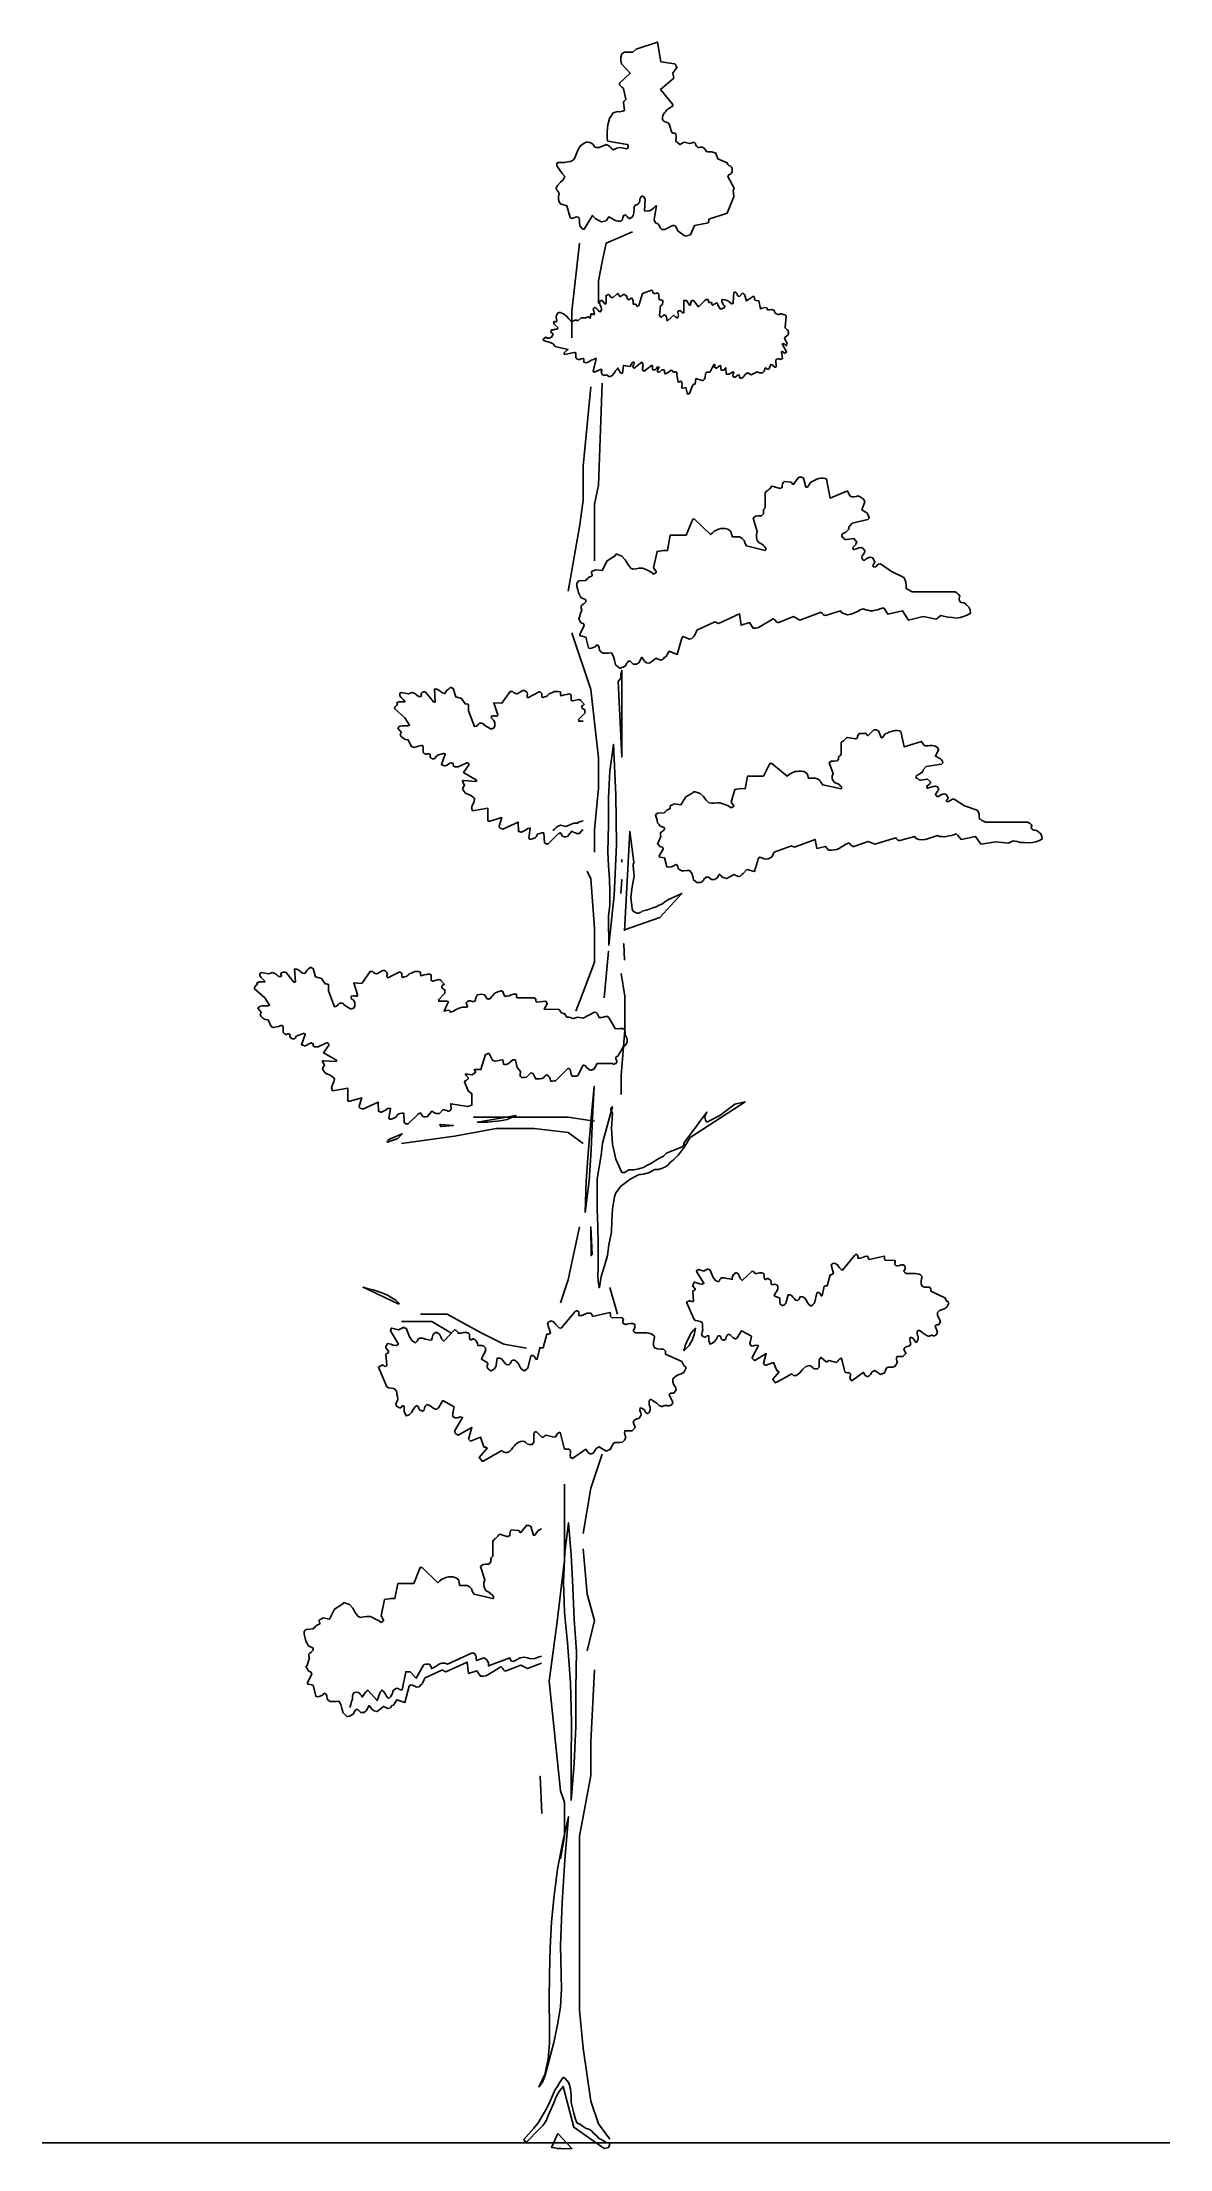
# Model space of a CAD drawing. Extents: x 25 to 83, y -128 to -20.
import ezdxf

# ---------------------------------------------------------------- set-up
doc = ezdxf.new("R2010")
doc.units = 0
doc.layers.get('0').update_dxf_attribs({"linetype": 'CONTINUOUS'})

msp = doc.modelspace()

# ---------------------------------------------------------------- linework, layer by layer
at = {"linetype": 'CONTINUOUS'}
for points in [[(58.31, -30.03), (58.59, -29.96), (58.8, -29.48), (59.51, -29.35), (59.51, -29.3), (59.53, -29.25), (59.53, -29.22), (59.53, -29.17), (60.48, -28.86), (60.58, -28.59), (60.7, -28.31), (60.81, -28), (60.78, -27.67), (60.78, -27.67), (60.81, -27.65), (60.81, -27.59), (60.83, -27.57), (60.5, -26.98), (60.53, -26.93), (60.55, -26.88), (60.63, -26.86), (60.68, -26.81), (60.73, -26.73), (60.73, -26.66), (60.73, -26.55), (60.68, -26.48), (60.63, -26.43), (60.55, -26.4), (60.5, -26.35), (60.48, -26.27), (59.99, -26.07), (59.89, -25.77), (59.79, -25.74), (59.69, -25.71), (59.59, -25.71), (59.48, -25.71), (59.43, -25.69), (59.38, -25.66), (59.36, -25.61), (59.33, -25.56), (59.31, -25.54), (59.28, -25.51), (59.23, -25.49), (59.18, -25.46), (59.13, -25.46), (59.1, -25.46), (59.05, -25.49), (59, -25.49), (58.95, -25.46), (58.9, -25.41), (58.87, -25.36), (58.85, -25.28), (58.8, -25.23), (58.7, -25.23), (58.62, -25.26), (58.54, -25.28), (58.27, -25.21), (58.04, -25.33), (57.83, -25.16), (57.83, -25.08), (57.86, -24.98), (57.86, -24.9), (57.83, -24.8), (57.81, -24.77), (57.76, -24.75), (57.68, -24.75), (57.63, -24.72), (57.5, -24.29), (57.45, -24.24), (57.35, -24.19), (57.27, -24.16), (57.2, -24.11), (57.15, -24.04), (57.15, -23.96), (57.17, -23.86), (57.2, -23.78), (57.25, -23.71), (57.3, -23.66), (57.32, -23.61), (57.38, -23.55), (57.63, -23.38), (57.66, -23.38), (57.66, -23.35), (57.68, -23.3), (57.68, -23.27), (57.05, -22.51), (57.73, -21.93), (57.68, -21.67), (57.88, -21.37), (57.88, -21.34), (57.86, -21.32), (57.83, -21.29), (57.83, -21.24), (57.81, -21.24), (57.81, -21.22), (57.78, -21.19), (57.76, -21.19), (57.07, -21.09), (56.89, -20.07), (55.8, -20.43), (55.62, -20.58), (55.19, -20.58), (55.06, -20.68), (55.01, -20.84), (55.01, -21.01), (55.04, -21.19), (55.49, -21.67), (54.94, -22.18), (54.94, -22.26), (55.01, -22.34), (55.06, -22.39), (55.14, -22.46), (55.27, -23.02), (55.24, -23.05), (55.22, -23.07), (55.16, -23.12), (55.14, -23.15), (55.19, -23.58), (55.09, -23.61), (55.01, -23.63), (54.94, -23.66), (54.83, -23.63), (54.61, -23.71), (54.43, -23.99), (54.35, -24.32), (54.3, -24.67), (54.3, -25.03), (54.3, -25.05), (54.33, -25.08), (54.33, -25.13), (54.35, -25.16), (55.34, -25.33), (55.37, -25.33), (55.37, -25.36), (55.39, -25.41), (55.39, -25.43), (55.39, -25.46), (55.37, -25.51), (55.34, -25.54), (55.29, -25.56), (55.14, -25.51), (54.96, -25.49), (54.81, -25.51), (54.66, -25.59), (54.58, -25.59), (54.53, -25.54), (54.5, -25.49), (54.45, -25.43), (54.4, -25.41), (54.38, -25.38), (54.33, -25.36), (54.25, -25.33), (54.15, -25.38), (54.02, -25.43), (53.89, -25.49), (53.74, -25.49), (53.69, -25.46), (53.64, -25.43), (53.62, -25.38), (53.59, -25.33), (53.56, -25.31), (53.54, -25.28), (53.51, -25.28), (53.49, -25.26), (53.41, -25.23), (53.31, -25.21), (53.23, -25.21), (53.13, -25.26), (52.95, -25.38), (52.83, -25.56), (52.73, -25.79), (52.65, -26.02), (52.57, -26.12), (52.5, -26.17), (52.4, -26.2), (52.27, -26.22), (52.14, -26.25), (52.04, -26.25), (51.91, -26.25), (51.78, -26.25), (51.76, -26.27), (51.73, -26.32), (51.73, -26.38), (51.73, -26.43), (51.99, -26.81), (52.14, -26.98), (52.04, -27.14), (51.91, -27.26), (51.78, -27.42), (51.68, -27.57), (51.71, -27.65), (51.76, -27.7), (51.81, -27.77), (51.84, -27.85), (51.81, -28), (51.81, -28.15), (51.84, -28.28), (51.91, -28.38), (52.24, -28.48), (52.4, -29.07), (52.5, -29.12), (52.6, -29.09), (52.73, -29.04), (52.85, -29.07), (52.88, -29.22), (52.88, -29.35), (52.9, -29.5), (53.01, -29.63), (53.01, -29.65), (53.03, -29.65), (53.08, -29.68), (53.13, -29.68), (53.56, -28.97), (53.69, -29.12), (53.84, -29.22), (54.02, -29.3), (54.25, -29.25), (54.4, -29.04), (54.61, -29.17), (54.68, -29.22), (54.78, -29.25), (54.88, -29.27), (55.01, -29.27), (55.06, -29.22), (55.09, -29.17), (55.11, -29.09), (55.14, -28.99), (55.14, -28.97), (55.16, -28.97), (55.19, -28.97), (55.22, -28.94), (55.29, -28.97), (55.34, -29.02), (55.37, -29.07), (55.44, -29.12), (55.47, -29.12), (55.52, -29.09), (55.55, -29.09), (55.57, -29.07), (55.65, -28.97), (55.67, -28.84), (55.7, -28.69), (55.7, -28.54), (55.72, -28.46), (55.77, -28.43), (55.83, -28.43), (55.9, -28.38), (55.95, -28.33), (55.98, -28.23), (55.98, -28.13), (56.03, -28.03), (56.05, -28), (56.08, -28), (56.1, -27.98), (56.13, -27.98), (56.16, -28), (56.21, -28.03), (56.23, -28.08), (56.26, -28.13), (56.23, -28.74), (56.36, -28.76), (56.49, -28.74), (56.59, -28.69), (56.69, -28.59), (56.74, -28.54), (56.77, -28.51), (56.82, -28.48), (56.84, -28.48), (56.72, -29.17), (56.72, -29.22), (56.74, -29.25), (56.77, -29.3), (56.79, -29.35), (56.82, -29.37), (56.84, -29.37), (56.89, -29.4), (56.94, -29.42), (56.97, -29.48), (56.99, -29.53), (57.02, -29.58), (57.05, -29.63), (57.07, -29.65), (57.07, -29.65), (57.1, -29.68), (57.1, -29.7), (57.27, -29.7), (57.4, -29.63), (57.53, -29.55), (57.68, -29.48), (57.71, -29.48), (57.76, -29.48), (57.78, -29.5), (57.81, -29.53), (57.96, -29.78), (58.31, -30.03)], [(58.44, -38.14), (58.47, -38.14), (58.49, -38.11), (58.52, -38.11), (58.54, -38.11), (58.67, -37.76), (58.7, -37.71), (58.72, -37.66), (58.77, -37.63), (58.82, -37.63), (58.87, -37.35), (59.18, -37.45), (59.23, -37.45), (59.26, -37.43), (59.31, -37.38), (59.33, -37.33), (59.38, -37.05), (59.41, -37.02), (59.46, -37.02), (59.48, -37.02), (59.53, -37.02), (59.53, -37.02), (59.56, -37.02), (59.56, -37.02), (59.59, -37), (59.79, -36.62), (59.79, -36.62), (59.81, -36.62), (59.84, -36.64), (59.84, -36.67), (59.84, -36.69), (59.84, -36.72), (59.81, -36.74), (59.81, -36.77), (59.84, -36.77), (59.84, -36.79), (59.87, -36.79), (59.92, -36.82), (60.12, -36.67), (60.15, -36.72), (60.15, -36.77), (60.15, -36.82), (60.15, -36.87), (60.17, -36.9), (60.2, -36.92), (60.25, -36.92), (60.3, -36.92), (60.4, -36.79), (60.42, -37.1), (60.45, -37.12), (60.48, -37.12), (60.53, -37.12), (60.55, -37.12), (60.78, -37), (60.81, -37.05), (60.78, -37.1), (60.76, -37.17), (60.78, -37.25), (60.81, -37.28), (60.83, -37.28), (60.86, -37.28), (60.88, -37.28), (61.03, -37.15), (61.09, -37.17), (61.11, -37.23), (61.11, -37.28), (61.14, -37.33), (61.21, -37.33), (61.29, -37.28), (61.34, -37.23), (61.37, -37.17), (61.39, -37.15), (61.39, -37.15), (61.41, -37.12), (61.41, -37.12), (61.44, -37.1), (61.47, -37.07), (61.52, -37.07), (61.54, -37.05), (61.7, -37.15), (62.02, -37), (62.15, -37.05), (62.2, -37.05), (62.28, -37.05), (62.33, -37), (62.38, -36.97), (62.43, -36.82), (62.46, -36.79), (62.48, -36.82), (62.51, -36.84), (62.56, -36.87), (62.58, -36.87), (62.58, -36.87), (62.58, -36.87), (62.61, -36.87), (62.71, -36.62), (62.79, -36.64), (62.84, -36.67), (62.86, -36.72), (62.94, -36.77), (62.94, -36.77), (62.97, -36.77), (62.97, -36.77), (62.99, -36.74), (62.97, -36.39), (62.99, -36.36), (63.07, -36.34), (63.12, -36.34), (63.19, -36.36), (63.32, -36.31), (63.27, -35.98), (63.3, -35.95), (63.35, -35.98), (63.37, -36.01), (63.4, -36.03), (63.42, -36.06), (63.47, -36.03), (63.5, -36.01), (63.52, -35.98), (63.3, -35.57), (63.35, -35.55), (63.4, -35.57), (63.45, -35.62), (63.5, -35.65), (63.52, -35.65), (63.52, -35.6), (63.55, -35.57), (63.55, -35.55), (63.42, -35.29), (63.45, -35.22), (63.52, -35.17), (63.58, -35.12), (63.63, -35.01), (63.6, -34.86), (63.58, -34.84), (63.55, -34.84), (63.52, -34.81), (63.5, -34.79), (63.5, -34.79), (63.47, -34.76), (63.45, -34.73), (63.45, -34.71), (63.5, -34.15), (63.45, -34.07), (63.37, -34.05), (63.27, -34.02), (63.17, -34.02), (63.14, -34.05), (63.09, -34.05), (63.07, -34.07), (63.07, -34.07), (63.02, -34.02), (62.97, -34), (62.91, -33.92), (62.89, -33.85), (62.81, -33.82), (62.74, -33.8), (62.66, -33.82), (62.58, -33.82), (62.56, -33.82), (62.53, -33.8), (62.53, -33.74), (62.51, -33.72), (62.41, -33.69), (62.33, -33.72), (62.25, -33.74), (62.18, -33.77), (62.1, -33.36), (61.95, -33.34), (61.9, -33.31), (61.87, -33.29), (61.87, -33.21), (61.87, -33.16), (61.85, -33.13), (61.85, -33.13), (61.85, -33.13), (61.82, -33.11), (61.47, -33.36), (61.37, -33.03), (61.34, -33.01), (61.31, -32.98), (61.26, -32.98), (61.24, -32.98), (61.11, -33.13), (61.06, -33.11), (61.01, -33.08), (60.98, -33.03), (60.98, -32.98), (60.96, -32.96), (60.93, -32.93), (60.91, -32.93), (60.88, -32.91), (60.86, -32.91), (60.86, -32.91), (60.83, -32.93), (60.81, -32.93), (60.78, -33.44), (60.78, -33.49), (60.73, -33.49), (60.7, -33.52), (60.68, -33.49), (60.58, -33.41), (60.48, -33.34), (60.35, -33.31), (60.25, -33.29), (60.22, -33.29), (60.2, -33.34), (60.2, -33.36), (60.2, -33.41), (60.25, -33.49), (60.27, -33.54), (60.32, -33.59), (60.35, -33.67), (60.32, -33.72), (60.27, -33.74), (60.2, -33.77), (60.12, -33.77), (59.99, -33.57), (59.99, -33.54), (59.99, -33.52), (59.99, -33.52), (59.97, -33.49), (59.92, -33.46), (59.87, -33.49), (59.81, -33.52), (59.76, -33.57), (59.71, -33.57), (59.69, -33.54), (59.69, -33.49), (59.66, -33.44), (59.53, -33.44), (59.51, -33.41), (59.51, -33.36), (59.51, -33.34), (59.48, -33.29), (59.46, -33.29), (59.41, -33.29), (59.38, -33.31), (59.33, -33.34), (59, -33.67), (58.75, -33.34), (58.75, -33.34), (58.72, -33.34), (58.7, -33.34), (58.67, -33.34), (58.62, -33.36), (58.62, -33.41), (58.59, -33.49), (58.59, -33.54), (58.59, -33.57), (58.57, -33.57), (58.57, -33.57), (58.54, -33.57), (58.39, -33.34), (58.37, -33.34), (58.31, -33.34), (58.29, -33.34), (58.24, -33.34), (58.24, -33.97), (58.24, -33.97), (58.24, -33.97), (58.21, -33.97), (58.19, -33.97), (58.11, -33.9), (58.09, -33.87), (58.04, -33.87), (58.01, -33.87), (57.96, -33.87), (57.96, -33.87), (57.96, -33.9), (57.93, -33.92), (57.93, -33.95), (57.98, -34.1), (57.93, -34.23), (57.93, -34.23), (57.91, -34.23), (57.88, -34.23), (57.88, -34.23), (57.86, -34.2), (57.81, -34.18), (57.78, -34.15), (57.73, -34.1), (57.4, -34.38), (57.38, -34.33), (57.38, -34.28), (57.35, -34.2), (57.32, -34.12), (57.3, -34.1), (57.27, -34.1), (57.22, -34.1), (57.17, -34.12), (57.1, -34.2), (57.07, -34.2), (57.05, -34.18), (57.02, -34.12), (56.99, -34.1), (57.05, -33.62), (57.15, -33.54), (57.17, -33.39), (57.17, -33.36), (57.17, -33.36), (57.17, -33.34), (57.15, -33.34), (56.97, -33.29), (56.94, -32.98), (56.89, -32.96), (56.84, -32.96), (56.77, -32.98), (56.72, -32.98), (56.69, -32.96), (56.66, -32.91), (56.64, -32.85), (56.59, -32.8), (56.13, -32.98), (55.95, -33.54), (55.95, -33.57), (55.93, -33.59), (55.9, -33.62), (55.85, -33.64), (55.83, -33.62), (55.8, -33.59), (55.8, -33.54), (55.75, -33.52), (55.65, -33.52), (55.65, -33.34), (55.55, -33.21), (55.52, -33.24), (55.52, -33.24), (55.49, -33.24), (55.49, -33.26), (55.47, -33.29), (55.44, -33.29), (55.39, -33.29), (55.37, -33.29), (55.29, -33.08), (55.24, -33.06), (55.19, -33.03), (55.14, -33.03), (55.09, -33.06), (54.99, -33.13), (54.94, -33.13), (54.94, -33.08), (54.91, -33.06), (54.88, -33.03), (54.88, -33.01), (54.88, -33.01), (54.86, -32.98), (54.83, -32.98), (54.61, -33.19), (54.58, -33.19), (54.58, -33.19), (54.55, -33.19), (54.53, -33.19), (54.5, -33.16), (54.48, -33.13), (54.45, -33.11), (54.45, -33.08), (54.43, -33.06), (54.38, -33.03), (54.35, -33.03), (54.3, -33.06), (54.27, -33.08), (54.27, -33.08), (54.25, -33.08), (54.25, -33.11), (54.25, -33.49), (54.25, -33.49), (54.22, -33.49), (54.22, -33.52), (54.2, -33.52), (54.05, -33.34), (54.02, -33.34), (54.02, -33.34), (54, -33.34), (53.97, -33.34), (53.92, -33.44), (53.95, -33.57), (54, -33.67), (54.02, -33.8), (53.97, -33.92), (53.89, -33.9), (53.82, -33.82), (53.74, -33.74), (53.66, -33.69), (53.64, -33.69), (53.64, -33.72), (53.62, -33.74), (53.59, -33.77), (53.66, -34.02), (53.64, -34.05), (53.59, -34.05), (53.54, -34.02), (53.49, -34.02), (53.46, -34.07), (53.46, -34.12), (53.44, -34.18), (53.44, -34.23), (53.44, -34.25), (53.41, -34.23), (53.36, -34.2), (53.31, -34.18), (53.16, -34.25), (53.11, -34.23), (53.08, -34.23), (53.03, -34.23), (52.98, -34.23), (52.8, -34.38), (52.7, -34.33), (52.47, -34.43), (52.34, -34.28), (52.22, -34.15), (52.06, -34.02), (51.89, -33.95), (51.89, -33.95), (51.86, -33.95), (51.84, -33.95), (51.84, -33.95), (51.78, -33.97), (51.76, -34.02), (51.71, -34.1), (51.68, -34.18), (51.73, -34.41), (51.71, -34.43), (51.68, -34.43), (51.66, -34.43), (51.63, -34.41), (51.63, -34.41), (51.61, -34.41), (51.61, -34.43), (51.58, -34.43), (51.56, -34.43), (51.56, -34.48), (51.56, -34.51), (51.58, -34.56), (51.78, -34.73), (51.78, -34.76), (51.78, -34.76), (51.78, -34.79), (51.78, -34.79), (51.71, -34.81), (51.63, -34.81), (51.56, -34.84), (51.48, -34.84), (51.45, -34.84), (51.45, -34.86), (51.43, -34.91), (51.4, -34.94), (51.53, -35.06), (51.45, -35.22), (51.4, -35.24), (51.33, -35.27), (51.23, -35.27), (51.15, -35.22), (51.02, -35.32), (51.02, -35.34), (51.02, -35.34), (51.02, -35.37), (51.05, -35.4), (51.2, -35.45), (51.38, -35.5), (51.53, -35.57), (51.63, -35.7), (52.29, -35.85), (52.09, -36.03), (52.09, -36.03), (52.09, -36.06), (52.09, -36.08), (52.12, -36.11), (52.62, -36.01), (52.65, -36.01), (52.67, -36.01), (52.67, -36.03), (52.7, -36.03), (52.7, -36.11), (52.7, -36.18), (52.7, -36.26), (52.75, -36.34), (52.83, -36.36), (52.9, -36.36), (52.98, -36.34), (53.06, -36.31), (53.08, -36.31), (53.08, -36.31), (53.08, -36.34), (53.11, -36.34), (53.11, -36.51), (53.23, -36.54), (53.36, -36.49), (53.49, -36.41), (53.62, -36.36), (53.64, -36.34), (53.66, -36.34), (53.66, -36.34), (53.69, -36.31), (53.72, -36.31), (53.74, -36.31), (53.74, -36.34), (53.74, -36.34), (53.59, -36.97), (53.59, -37), (53.62, -37), (53.64, -37), (53.66, -37.02), (54, -36.87), (54.02, -36.9), (54.05, -36.95), (54.02, -36.97), (54, -37.02), (54.07, -37.15), (54.12, -37.17), (54.17, -37.17), (54.25, -37.17), (54.3, -37.15), (54.4, -37.25), (54.55, -37.2), (54.66, -37.07), (54.73, -36.95), (54.83, -36.84), (54.83, -36.82), (54.86, -36.82), (54.86, -36.82), (54.88, -36.84), (54.99, -37.05), (55.01, -37.07), (55.04, -37.07), (55.06, -37.07), (55.09, -37.07), (55.14, -36.67), (55.49, -36.72), (55.6, -36.54), (55.62, -36.51), (55.65, -36.51), (55.65, -36.51), (55.67, -36.51), (55.67, -36.51), (55.7, -36.54), (55.7, -36.54), (55.7, -36.56), (55.67, -36.62), (55.65, -36.67), (55.62, -36.72), (55.65, -36.77), (55.65, -36.79), (55.67, -36.79), (55.67, -36.79), (55.7, -36.82), (56.08, -36.51), (56.13, -36.56), (56.16, -36.67), (56.13, -36.79), (56.13, -36.9), (56.13, -36.9), (56.13, -36.9), (56.13, -36.92), (56.13, -36.92), (56.16, -36.92), (56.18, -36.92), (56.18, -36.95), (56.21, -36.97), (56.23, -36.97), (56.23, -36.95), (56.26, -36.92), (56.28, -36.92), (56.59, -36.67), (56.59, -36.67), (56.59, -36.67), (56.61, -36.67), (56.64, -36.69), (56.64, -36.84), (56.64, -36.87), (56.64, -36.87), (56.66, -36.9), (56.69, -36.9), (56.77, -36.9), (56.82, -36.84), (56.87, -36.77), (56.94, -36.74), (56.97, -36.79), (56.94, -36.82), (56.92, -36.87), (56.89, -36.92), (56.89, -36.92), (56.89, -36.95), (56.89, -36.97), (56.89, -37), (56.89, -37), (56.92, -37), (56.92, -37.02), (56.94, -37.02), (57.02, -37), (57.07, -36.95), (57.12, -36.9), (57.2, -36.9), (57.22, -36.9), (57.25, -36.95), (57.25, -36.97), (57.25, -37), (57.25, -37.02), (57.27, -37.05), (57.27, -37.1), (57.3, -37.1), (57.38, -37.07), (57.45, -37.02), (57.53, -36.97), (57.6, -36.92), (57.66, -36.95), (57.68, -36.97), (57.68, -37), (57.73, -37.02), (57.76, -37.02), (57.78, -37), (57.81, -37), (57.83, -37), (57.86, -37.02), (57.86, -37.02), (57.88, -37.02), (57.88, -37.05), (57.88, -37.07), (57.88, -37.1), (57.88, -37.12), (57.88, -37.15), (57.96, -37.53), (58.11, -37.48), (58.14, -37.55), (58.16, -37.63), (58.14, -37.71), (58.14, -37.78), (58.14, -37.81), (58.16, -37.81), (58.16, -37.84), (58.19, -37.84), (58.34, -37.81), (58.44, -38.14)], [(54.99, -52.22), (55.06, -52.19), (55.14, -52.17), (55.22, -52.12), (55.29, -52.06), (55.29, -52.01), (55.32, -51.96), (55.37, -51.91), (55.39, -51.86), (55.39, -51.86), (55.42, -51.86), (55.47, -51.86), (55.49, -51.86), (55.65, -52.01), (55.67, -52.01), (55.72, -52.01), (55.75, -52.01), (55.77, -52.01), (55.83, -52.01), (55.85, -51.99), (55.9, -51.96), (55.93, -51.94), (56.08, -51.66), (56.16, -51.76), (56.23, -51.86), (56.33, -51.94), (56.49, -51.96), (56.82, -51.71), (57.05, -51.81), (57.15, -51.78), (57.2, -51.73), (57.25, -51.66), (57.32, -51.63), (57.5, -51.35), (57.91, -51.51), (58.14, -50.67), (58.21, -50.59), (58.29, -50.62), (58.42, -50.67), (58.52, -50.72), (58.65, -50.69), (58.72, -50.62), (58.8, -50.54), (58.85, -50.44), (58.87, -50.39), (58.9, -50.34), (58.9, -50.31), (58.92, -50.26), (59.84, -49.83), (59.89, -49.85), (59.92, -49.88), (59.97, -49.91), (60.02, -49.93), (61.11, -49.42), (61.19, -50.01), (61.62, -49.88), (61.8, -50.16), (61.95, -50.16), (62.08, -50.13), (62.2, -50.06), (62.33, -49.98), (62.46, -49.91), (62.58, -49.83), (62.71, -49.75), (62.84, -49.68), (62.86, -49.68), (62.91, -49.73), (62.94, -49.75), (62.97, -49.8), (62.99, -49.83), (63.02, -49.85), (63.07, -49.88), (63.12, -49.88), (63.88, -49.57), (64.21, -49.75), (65.3, -49.35), (65.33, -49.4), (65.38, -49.45), (65.46, -49.5), (65.53, -49.52), (66.29, -49.27), (66.37, -49.37), (66.5, -49.42), (66.65, -49.47), (66.83, -49.45), (67.01, -49.37), (67.16, -49.3), (67.31, -49.22), (67.46, -49.17), (67.59, -49.22), (67.69, -49.24), (67.82, -49.27), (67.95, -49.27), (68.07, -49.24), (68.2, -49.22), (68.33, -49.17), (68.48, -49.12), (68.48, -49.12), (68.5, -49.14), (68.53, -49.14), (68.56, -49.17), (68.73, -49.45), (69.47, -49.27), (69.78, -49.75), (70.54, -49.57), (71.2, -49.7), (71.45, -49.52), (71.66, -49.57), (71.83, -49.6), (72.04, -49.62), (72.24, -49.65), (72.44, -49.62), (72.62, -49.57), (72.8, -49.5), (72.98, -49.4), (72.95, -49.22), (72.88, -49.09), (72.77, -48.97), (72.65, -48.86), (72.57, -48.86), (72.49, -48.84), (72.44, -48.81), (72.42, -48.76), (72.39, -48.74), (72.39, -48.69), (72.39, -48.61), (72.42, -48.53), (72.39, -48.46), (72.34, -48.41), (72.27, -48.35), (72.19, -48.3), (71.91, -48.3), (71.63, -48.3), (71.38, -48.3), (71.1, -48.3), (70.82, -48.3), (70.54, -48.3), (70.26, -48.3), (69.98, -48.3), (69.88, -48.25), (69.8, -48.2), (69.75, -48.18), (69.67, -48.13), (69.67, -47.97), (69.65, -47.82), (69.62, -47.69), (69.55, -47.57), (68.91, -47.26), (68.35, -46.86), (68.25, -46.88), (68.17, -46.93), (68.1, -47.01), (68, -47.03), (67.95, -46.98), (67.97, -46.91), (68.02, -46.83), (68.05, -46.78), (67.95, -46.55), (67.82, -46.52), (67.72, -46.55), (67.62, -46.6), (67.54, -46.68), (67.51, -46.68), (67.49, -46.68), (67.46, -46.68), (67.44, -46.65), (67.39, -46.55), (67.41, -46.45), (67.49, -46.35), (67.54, -46.25), (67.54, -46.2), (67.51, -46.14), (67.49, -46.12), (67.46, -46.07), (67.36, -46.02), (67.23, -46.04), (67.11, -46.09), (66.98, -46.12), (66.95, -46.12), (66.95, -46.09), (66.93, -46.04), (66.93, -46.02), (67.08, -45.87), (67.08, -45.84), (67.11, -45.79), (67.13, -45.76), (67.13, -45.74), (66.98, -45.56), (66.6, -45.61), (66.55, -45.61), (66.5, -45.59), (66.45, -45.53), (66.37, -45.48), (66.37, -45.46), (66.37, -45.43), (66.37, -45.41), (66.37, -45.38), (66.42, -45.31), (66.5, -45.26), (66.57, -45.23), (66.65, -45.15), (66.67, -45.13), (66.7, -45.1), (66.73, -45.05), (66.73, -44.98), (66.9, -44.77), (67.69, -44.59), (67.77, -44.52), (67.74, -44.42), (67.69, -44.31), (67.64, -44.24), (67.39, -44.09), (67.54, -43.68), (67.49, -43.55), (67.41, -43.48), (67.31, -43.42), (67.18, -43.37), (67.11, -43.4), (66.98, -43.42), (66.88, -43.42), (66.78, -43.37), (66.65, -43.12), (65.76, -43.48), (65.58, -42.51), (65.51, -42.48), (65.41, -42.46), (65.3, -42.46), (65.18, -42.48), (65.08, -42.51), (64.97, -42.56), (64.87, -42.61), (64.77, -42.66), (64.59, -42.92), (64.59, -42.92), (64.57, -42.92), (64.54, -42.92), (64.52, -42.92), (64.39, -42.46), (64.34, -42.43), (64.29, -42.41), (64.21, -42.41), (64.16, -42.41), (63.88, -42.77), (63.83, -42.77), (63.8, -42.71), (63.78, -42.69), (63.75, -42.66), (63.4, -42.64), (63.35, -42.69), (63.32, -42.77), (63.3, -42.84), (63.3, -42.92), (63.3, -42.94), (63.27, -42.94), (63.22, -42.97), (63.19, -42.99), (62.79, -42.87), (62.74, -42.89), (62.69, -42.97), (62.63, -43.02), (62.58, -43.07), (62.56, -43.09), (62.51, -43.12), (62.48, -43.17), (62.43, -43.2), (62.43, -43.98), (62.41, -44.01), (62.38, -44.03), (62.36, -44.06), (62.33, -44.11), (62.33, -44.16), (62.33, -44.19), (62.33, -44.24), (62.33, -44.29), (62.23, -44.39), (62.08, -44.39), (61.92, -44.42), (61.8, -44.52), (62.02, -45.2), (61.97, -45.36), (61.97, -45.51), (62.02, -45.66), (62.1, -45.76), (62.23, -45.84), (62.33, -45.91), (62.41, -45.99), (62.46, -46.07), (62.46, -46.09), (62.46, -46.12), (62.46, -46.14), (62.43, -46.17), (61.47, -45.94), (61.39, -45.81), (61.34, -45.66), (61.24, -45.56), (61.11, -45.48), (60.73, -45.48), (60.73, -45.43), (60.73, -45.41), (60.7, -45.36), (60.7, -45.33), (60.68, -45.26), (60.65, -45.18), (60.58, -45.13), (60.5, -45.08), (60.37, -45.05), (60.25, -45.05), (60.15, -45.05), (60.02, -45.08), (59.92, -45.13), (59.81, -45.18), (59.71, -45.26), (59.61, -45.36), (58.8, -44.57), (58.8, -44.57), (58.77, -44.57), (58.72, -44.57), (58.7, -44.57), (58.37, -45.38), (57.55, -45.38), (57.4, -46.17), (57.2, -46.17), (56.87, -46.22), (56.69, -47.06), (56.82, -47.26), (56.82, -47.31), (56.79, -47.34), (56.74, -47.36), (56.69, -47.39), (56.56, -47.29), (56.41, -47.21), (56.26, -47.13), (56.13, -47.08), (55.95, -47.08), (55.8, -47.11), (55.65, -47.13), (55.52, -47.08), (55.37, -46.88), (55.24, -46.65), (55.06, -46.47), (54.81, -46.37), (54.76, -46.37), (54.73, -46.4), (54.71, -46.45), (54.68, -46.47), (54.3, -46.7), (54.05, -47.21), (53.72, -47.16), (53.51, -47.26), (53.51, -47.31), (53.51, -47.36), (53.54, -47.39), (53.54, -47.47), (53.34, -47.57), (53.31, -47.59), (53.28, -47.64), (53.23, -47.67), (53.21, -47.72), (52.85, -47.74), (52.75, -47.85), (52.75, -48), (52.8, -48.2), (52.83, -48.35), (52.88, -48.43), (52.9, -48.51), (52.93, -48.53), (52.95, -48.58), (53.21, -48.71), (53.21, -48.81), (53.16, -48.86), (53.11, -48.91), (53.03, -48.97), (52.98, -49.02), (52.98, -49.07), (52.98, -49.14), (53.01, -49.22), (52.9, -49.52), (52.9, -49.57), (52.88, -49.6), (52.85, -49.65), (52.85, -49.68), (52.95, -49.88), (53.01, -49.91), (53.08, -49.93), (53.11, -49.98), (53.13, -50.03), (52.9, -50.49), (52.9, -50.52), (52.9, -50.54), (52.93, -50.56), (52.95, -50.56), (53.21, -50.62), (53.34, -51.17), (53.44, -51.2), (53.56, -51.17), (53.69, -51.12), (53.77, -51.02), (53.87, -51.07), (53.89, -51.17), (53.92, -51.3), (54, -51.4), (54.1, -51.45), (54.25, -51.45), (54.38, -51.45), (54.53, -51.43), (54.63, -51.61), (54.68, -51.81), (54.73, -52.04), (54.91, -52.19), (54.94, -52.22), (54.96, -52.22), (54.99, -52.22), (54.99, -52.22)], [(55.06, -56.72), (55.06, -52.32), (55.04, -52.42), (55.01, -52.5), (55.01, -52.6), (55.01, -52.7), (55.01, -52.75), (54.96, -52.78), (54.94, -52.83), (54.88, -52.88), (55.06, -56.77), (55.06, -56.77), (55.06, -56.74), (55.06, -56.72), (55.06, -56.72)], [(53.08, -54.94), (52.88, -54.94), (52.85, -54.94), (52.85, -54.91), (52.85, -54.89), (52.83, -54.86), (53.16, -54.53), (53.16, -54.51), (53.16, -54.48), (53.16, -54.46), (53.16, -54.4), (53.16, -54.35), (53.11, -54.33), (53.08, -54.3), (53.03, -54.28), (53.01, -54.2), (53.01, -54.15), (53.06, -54.13), (53.13, -54.07), (52.98, -53.9), (52.96, -53.87), (52.93, -53.85), (52.88, -53.85), (52.83, -53.82), (52.55, -53.9), (52.52, -53.9), (52.47, -53.87), (52.45, -53.87), (52.45, -53.85), (52.45, -53.59), (52.35, -53.54), (52.24, -53.57), (52.09, -53.59), (51.94, -53.64), (51.91, -53.59), (51.91, -53.54), (51.91, -53.49), (51.91, -53.44), (51.79, -53.41), (51.61, -53.41), (51.46, -53.49), (51.33, -53.54), (51.25, -53.62), (51.18, -53.67), (51.08, -53.69), (51, -53.72), (50.95, -53.69), (50.95, -53.64), (50.95, -53.57), (50.95, -53.52), (50.92, -53.49), (50.9, -53.46), (50.87, -53.44), (50.82, -53.44), (50.24, -53.74), (50.19, -53.69), (50.19, -53.62), (50.21, -53.54), (50.19, -53.46), (50.16, -53.44), (50.13, -53.41), (50.11, -53.39), (50.06, -53.36), (50.06, -53.36), (50.03, -53.36), (49.98, -53.36), (49.98, -53.36), (49.68, -53.54), (49.6, -53.52), (49.55, -53.49), (49.5, -53.46), (49.45, -53.41), (49.42, -53.41), (49.4, -53.41), (49.35, -53.41), (49.32, -53.41), (48.89, -54.02), (48.48, -54), (48.69, -54.61), (48.69, -54.63), (48.66, -54.66), (48.66, -54.68), (48.64, -54.68), (48.58, -54.68), (48.53, -54.66), (48.46, -54.66), (48.36, -54.68), (48.36, -54.68), (48.36, -54.74), (48.36, -54.76), (48.36, -54.79), (48.46, -54.89), (48.53, -55.01), (48.53, -55.17), (48.48, -55.29), (48.46, -55.29), (48.43, -55.32), (48.38, -55.32), (48.36, -55.35), (48.08, -55.19), (48.05, -55.17), (48, -55.14), (47.98, -55.12), (47.98, -55.09), (47.92, -55.07), (47.87, -55.04), (47.8, -55.04), (47.75, -55.04), (47.7, -55.09), (47.67, -55.14), (47.59, -55.19), (47.49, -55.22), (47.19, -54.4), (47.19, -54.1), (47.16, -54.07), (47.14, -54.07), (47.06, -54.05), (47.01, -54.05), (46.83, -53.77), (46.53, -53.69), (46.4, -53.26), (46.37, -53.24), (46.35, -53.24), (46.3, -53.21), (46.25, -53.21), (46.15, -53.29), (46.07, -53.36), (46.02, -53.44), (45.97, -53.52), (45.84, -53.49), (45.74, -53.41), (45.66, -53.34), (45.56, -53.29), (45.54, -53.29), (45.51, -53.29), (45.46, -53.29), (45.43, -53.29), (45.48, -53.95), (45.43, -53.95), (45.43, -53.97), (45.43, -53.97), (45.38, -53.95), (45, -53.46), (44.95, -53.44), (44.9, -53.44), (44.88, -53.44), (44.8, -53.46), (44.75, -53.52), (44.75, -53.57), (44.77, -53.62), (44.75, -53.67), (44.62, -53.67), (44.52, -53.59), (44.42, -53.52), (44.29, -53.46), (44.11, -53.54), (43.73, -53.46), (43.71, -53.49), (43.71, -53.49), (43.68, -53.49), (43.66, -53.52), (43.66, -53.64), (43.73, -53.72), (43.83, -53.82), (43.91, -53.9), (43.91, -53.9), (43.91, -53.92), (43.91, -53.95), (43.91, -53.95), (43.68, -53.95), (43.63, -53.95), (43.6, -53.95), (43.55, -53.97), (43.5, -54), (43.53, -54.07), (43.48, -54.13), (43.43, -54.18), (43.38, -54.28), (43.91, -54.76), (44.16, -55.14), (44.06, -55.17), (43.93, -55.17), (43.78, -55.17), (43.68, -55.19), (43.63, -55.22), (43.6, -55.24), (43.58, -55.27), (43.55, -55.29), (43.73, -55.5), (43.73, -55.55), (43.71, -55.57), (43.68, -55.6), (43.68, -55.62), (43.73, -55.73), (43.81, -55.8), (43.93, -55.88), (44.09, -55.9), (44.24, -56.23), (44.37, -56.29), (44.49, -56.26), (44.62, -56.23), (44.75, -56.18), (44.77, -56.18), (44.8, -56.18), (44.82, -56.21), (44.85, -56.23), (44.85, -56.54), (44.88, -56.56), (44.9, -56.59), (44.95, -56.62), (45, -56.64), (45.03, -56.64), (45.08, -56.62), (45.1, -56.62), (45.15, -56.62), (45.21, -56.64), (45.21, -56.69), (45.21, -56.77), (45.23, -56.82), (45.26, -56.82), (45.28, -56.84), (45.31, -56.87), (45.33, -56.87), (45.43, -56.87), (45.48, -56.82), (45.54, -56.74), (45.61, -56.69), (45.89, -56.59), (45.92, -56.59), (45.97, -56.62), (45.99, -56.62), (45.99, -56.64), (45.79, -57.17), (45.84, -57.2), (45.89, -57.2), (45.94, -57.23), (45.99, -57.23), (46.07, -57.2), (46.15, -57.15), (46.22, -57.1), (46.3, -57.07), (46.35, -57.1), (46.4, -57.12), (46.4, -57.2), (46.43, -57.25), (46.48, -57.28), (46.53, -57.28), (46.6, -57.28), (46.65, -57.28), (47.09, -57.07), (47.14, -57.07), (47.19, -57.1), (47.19, -57.15), (47.21, -57.17), (46.93, -57.58), (47.59, -57.96), (47.59, -57.99), (47.59, -57.99), (47.59, -58.01), (47.57, -58.04), (46.93, -57.99), (46.93, -57.99), (46.91, -57.99), (46.88, -58.01), (46.88, -58.04), (46.98, -58.22), (46.88, -58.39), (46.91, -58.47), (46.96, -58.55), (47.01, -58.62), (47.09, -58.67), (47.24, -58.72), (47.34, -58.78), (47.44, -58.85), (47.49, -58.93), (47.47, -59.08), (47.39, -59.23), (47.34, -59.39), (47.39, -59.54), (48.18, -59.41), (48.18, -60.05), (48.2, -60.07), (48.23, -60.07), (48.25, -60.07), (48.28, -60.07), (48.89, -59.89), (48.76, -60.33), (48.76, -60.38), (48.81, -60.43), (48.86, -60.45), (48.94, -60.48), (49.73, -60.12), (49.75, -60.6), (49.78, -60.6), (49.83, -60.6), (49.86, -60.63), (49.91, -60.63), (50.01, -60.58), (50.11, -60.53), (50.24, -60.45), (50.36, -60.43), (50.29, -60.96), (50.31, -60.99), (50.36, -60.99), (50.39, -60.99), (50.41, -60.99), (50.52, -60.96), (50.62, -60.91), (50.67, -60.86), (50.72, -60.76), (50.77, -60.73), (50.85, -60.71), (50.95, -60.68), (51.05, -60.68), (51.08, -61.19), (51.1, -61.19), (51.13, -61.19), (51.13, -61.21), (51.15, -61.24)], [(54.4, -66.45), (54.66, -63.88), (54.78, -61.29), (54.76, -58.72), (54.63, -56.13), (54.45, -57.5), (54.38, -58.87), (54.38, -60.25), (54.35, -61.64), (54.38, -62.36), (54.43, -63.04), (54.45, -63.7), (54.45, -64.39), (54.38, -64.95), (54.38, -65.51), (54.4, -66.02), (54.4, -66.45)], [(59, -63.22), (59.1, -63.22), (59.18, -63.19), (59.23, -63.14), (59.28, -63.09), (59.28, -63.04), (59.31, -63.02), (59.36, -62.99), (59.38, -62.94), (59.41, -62.94), (59.43, -62.94), (59.48, -62.94), (59.51, -62.94), (59.66, -63.07), (59.69, -63.07), (59.71, -63.07), (59.76, -63.07), (59.79, -63.07), (59.84, -63.07), (59.87, -63.04), (59.92, -63.02), (59.94, -63.02), (60.07, -62.79), (60.15, -62.86), (60.22, -62.94), (60.32, -62.99), (60.45, -63.02), (60.81, -62.81), (61.03, -62.91), (61.14, -62.89), (61.19, -62.84), (61.24, -62.79), (61.29, -62.76), (61.49, -62.56), (61.87, -62.66), (62.08, -61.97), (62.15, -61.92), (62.25, -61.95), (62.38, -62), (62.48, -62.02), (62.58, -62), (62.69, -61.95), (62.76, -61.9), (62.81, -61.82), (62.84, -61.77), (62.86, -61.72), (62.86, -61.7), (62.89, -61.67), (63.78, -61.34), (63.83, -61.37), (63.85, -61.37), (63.91, -61.39), (63.93, -61.41), (65, -61.01), (65.08, -61.47), (65.53, -61.37), (65.68, -61.57), (65.84, -61.57), (65.96, -61.54), (66.09, -61.52), (66.22, -61.47), (66.34, -61.39), (66.45, -61.34), (66.57, -61.26), (66.7, -61.21), (66.75, -61.21), (66.78, -61.24), (66.8, -61.29), (66.83, -61.31), (66.88, -61.34), (66.9, -61.34), (66.95, -61.37), (66.98, -61.37), (67.72, -61.11), (68.05, -61.26), (69.14, -60.93), (69.17, -60.98), (69.22, -61.03), (69.27, -61.06), (69.34, -61.06), (70.11, -60.86), (70.18, -60.96), (70.31, -61.01), (70.46, -61.03), (70.64, -61.01), (70.82, -60.96), (70.97, -60.91), (71.12, -60.86), (71.28, -60.81), (71.38, -60.86), (71.5, -60.86), (71.61, -60.88), (71.73, -60.86), (71.86, -60.83), (71.99, -60.81), (72.11, -60.78), (72.24, -60.73), (72.24, -60.73), (72.27, -60.76), (72.29, -60.78), (72.32, -60.81), (72.49, -61.01), (73.23, -60.86), (73.51, -61.26), (74.27, -61.14), (74.93, -61.21), (75.16, -61.09), (75.37, -61.11), (75.54, -61.16), (75.75, -61.16), (75.95, -61.19), (76.15, -61.16), (76.33, -61.14), (76.51, -61.06), (76.66, -60.98), (76.64, -60.86), (76.58, -60.73), (76.48, -60.63), (76.36, -60.55), (76.28, -60.53), (76.2, -60.53), (76.15, -60.5), (76.13, -60.45), (76.08, -60.42), (76.08, -60.4), (76.1, -60.35), (76.13, -60.3), (76.08, -60.25), (76.03, -60.2), (75.97, -60.15), (75.9, -60.12), (75.62, -60.12), (75.37, -60.12), (75.09, -60.12), (74.83, -60.12), (74.55, -60.12), (74.27, -60.12), (74.02, -60.12), (73.74, -60.12), (73.64, -60.07), (73.56, -60.04), (73.51, -59.99), (73.43, -59.97), (73.41, -59.84), (73.41, -59.71), (73.38, -59.61), (73.31, -59.51), (72.67, -59.28), (72.14, -58.95), (72.04, -58.95), (71.96, -59), (71.88, -59.05), (71.78, -59.08), (71.73, -59.03), (71.76, -58.98), (71.81, -58.92), (71.83, -58.87), (71.73, -58.7), (71.61, -58.67), (71.5, -58.7), (71.4, -58.75), (71.33, -58.8), (71.33, -58.8), (71.3, -58.8), (71.25, -58.8), (71.22, -58.77), (71.17, -58.7), (71.22, -58.62), (71.28, -58.54), (71.33, -58.47), (71.33, -58.42), (71.33, -58.39), (71.3, -58.34), (71.28, -58.31), (71.17, -58.27), (71.05, -58.29), (70.89, -58.34), (70.77, -58.37), (70.74, -58.37), (70.74, -58.34), (70.72, -58.29), (70.72, -58.27), (70.89, -58.16), (70.89, -58.14), (70.92, -58.11), (70.92, -58.09), (70.92, -58.06), (70.77, -57.91), (70.41, -57.96), (70.36, -57.96), (70.31, -57.93), (70.26, -57.88), (70.18, -57.86), (70.18, -57.83), (70.18, -57.81), (70.18, -57.78), (70.18, -57.76), (70.23, -57.71), (70.31, -57.68), (70.39, -57.63), (70.46, -57.58), (70.49, -57.58), (70.51, -57.53), (70.54, -57.5), (70.54, -57.43), (70.69, -57.27), (71.48, -57.15), (71.55, -57.07), (71.53, -56.99), (71.48, -56.92), (71.43, -56.87), (71.17, -56.74), (71.33, -56.41), (71.3, -56.31), (71.22, -56.26), (71.12, -56.21), (71, -56.18), (70.89, -56.18), (70.79, -56.21), (70.67, -56.21), (70.59, -56.18), (70.46, -55.98), (69.57, -56.26), (69.39, -55.47), (69.32, -55.44), (69.22, -55.42), (69.11, -55.42), (69.01, -55.44), (68.91, -55.47), (68.81, -55.49), (68.71, -55.55), (68.61, -55.57), (68.45, -55.77), (68.43, -55.77), (68.43, -55.8), (68.4, -55.8), (68.38, -55.77), (68.25, -55.44), (68.2, -55.42), (68.15, -55.39), (68.07, -55.39), (68, -55.39), (67.72, -55.67), (67.67, -55.67), (67.64, -55.65), (67.64, -55.6), (67.62, -55.57), (67.26, -55.57), (67.21, -55.62), (67.18, -55.67), (67.16, -55.72), (67.16, -55.77), (67.16, -55.8), (67.13, -55.83), (67.08, -55.83), (67.06, -55.85), (66.65, -55.77), (66.6, -55.8), (66.57, -55.83), (66.52, -55.88), (66.47, -55.93), (66.45, -55.95), (66.4, -55.98), (66.37, -56), (66.32, -56.03), (66.32, -56.66), (66.29, -56.69), (66.27, -56.72), (66.22, -56.74), (66.19, -56.77), (66.19, -56.79), (66.19, -56.82), (66.19, -56.87), (66.19, -56.89), (66.12, -56.97), (65.96, -56.99), (65.81, -56.99), (65.71, -57.07), (65.91, -57.63), (65.86, -57.76), (65.86, -57.88), (65.91, -58.01), (65.99, -58.09), (66.12, -58.14), (66.22, -58.19), (66.29, -58.27), (66.34, -58.31), (66.34, -58.34), (66.34, -58.37), (66.34, -58.39), (66.32, -58.42), (65.38, -58.21), (65.3, -58.11), (65.25, -58.01), (65.15, -57.91), (65, -57.86), (64.64, -57.86), (64.64, -57.83), (64.64, -57.78), (64.62, -57.76), (64.62, -57.73), (64.59, -57.68), (64.57, -57.63), (64.49, -57.58), (64.41, -57.53), (64.29, -57.5), (64.16, -57.5), (64.06, -57.53), (63.96, -57.53), (63.85, -57.58), (63.75, -57.63), (63.65, -57.68), (63.55, -57.76), (62.76, -57.12), (62.76, -57.12), (62.71, -57.12), (62.69, -57.12), (62.66, -57.12), (62.33, -57.76), (61.52, -57.76), (61.39, -58.42), (61.19, -58.39), (60.86, -58.44), (60.68, -59.1), (60.81, -59.28), (60.81, -59.31), (60.78, -59.33), (60.73, -59.36), (60.68, -59.38), (60.55, -59.31), (60.4, -59.23), (60.25, -59.18), (60.12, -59.13), (59.97, -59.13), (59.81, -59.15), (59.66, -59.15), (59.53, -59.13), (59.38, -58.98), (59.26, -58.8), (59.08, -58.65), (58.82, -58.57), (58.77, -58.57), (58.75, -58.59), (58.72, -58.59), (58.7, -58.62), (58.34, -58.82), (58.09, -59.23), (57.76, -59.18), (57.55, -59.28), (57.55, -59.31), (57.55, -59.36), (57.55, -59.38), (57.55, -59.43), (57.38, -59.51), (57.35, -59.53), (57.32, -59.56), (57.27, -59.61), (57.25, -59.64), (56.89, -59.66), (56.79, -59.74), (56.82, -59.87), (56.87, -60.02), (56.89, -60.15), (56.92, -60.2), (56.97, -60.25), (56.99, -60.3), (57.02, -60.32), (57.25, -60.42), (57.25, -60.48), (57.22, -60.53), (57.15, -60.58), (57.1, -60.63), (57.05, -60.65), (57.05, -60.73), (57.05, -60.78), (57.07, -60.86), (56.97, -61.06), (56.94, -61.11), (56.94, -61.16), (56.92, -61.19), (56.89, -61.21), (57.02, -61.37), (57.07, -61.39), (57.15, -61.41), (57.17, -61.44), (57.2, -61.47), (56.97, -61.85), (56.97, -61.87), (56.97, -61.87), (56.99, -61.9), (57.02, -61.92), (57.25, -61.95), (57.38, -62.41), (57.48, -62.43), (57.6, -62.41), (57.73, -62.36), (57.81, -62.3), (57.91, -62.33), (57.93, -62.41), (57.96, -62.51), (58.04, -62.58), (58.14, -62.63), (58.27, -62.63), (58.42, -62.61), (58.54, -62.61), (58.65, -62.74), (58.7, -62.91), (58.75, -63.09), (58.92, -63.22), (58.95, -63.22), (58.98, -63.22), (59, -63.22), (59, -63.22)], [(51.15, -61.24), (51.18, -61.24), (51.23, -61.24), (51.25, -61.24), (51.28, -61.24), (51.79, -60.73), (51.81, -60.71), (51.84, -60.71), (51.89, -60.68), (51.91, -60.68), (51.94, -60.71), (51.96, -60.76), (51.96, -60.78), (51.99, -60.83), (52.04, -60.86), (52.09, -60.88), (52.17, -60.88), (52.27, -60.86), (52.47, -60.6), (52.52, -60.6), (52.57, -60.63), (52.6, -60.66), (52.68, -60.68), (52.73, -60.71), (52.78, -60.71), (52.83, -60.71), (52.88, -60.71), (53.03, -60.53), (53.08, -60.51)], [(51.51, -60.55), (51.61, -60.48), (51.68, -60.4), (51.79, -60.33), (51.91, -60.27), (52.19, -60.35), (52.6, -60.17), (52.8, -60.17), (52.83, -60.12), (52.9, -60.1), (53.01, -60.07), (53.08, -60.05)], [(55.19, -65.71), (55.19, -65.71), (55.19, -65.68), (55.19, -65.66), (55.19, -65.66), (57.02, -65.02), (58.14, -63.78), (57.43, -64.11), (57.27, -64.21), (57.15, -64.31), (56.97, -64.39), (56.82, -64.47), (56.66, -64.52), (56.49, -64.59), (56.31, -64.64), (56.1, -64.69), (56.05, -64.74), (55.98, -64.77), (55.93, -64.8), (55.85, -64.8), (55.77, -64.77), (55.7, -64.72), (55.62, -64.67), (55.6, -64.57), (55.52, -63.98), (55.6, -63.45), (55.7, -62.89), (55.65, -62.36), (55.65, -62.28), (55.67, -62.23), (55.67, -62.2), (55.67, -62.18), (55.47, -60.6), (55.19, -65.71)], [(55.06, -62.18), (55.06, -62.15), (55.06, -62.1), (55.06, -62.08), (55.06, -62.05), (55.06, -62.08), (55.06, -62.1), (55.06, -62.15), (55.06, -62.18)], [(55.01, -63.78), (55.06, -63.07), (55.01, -63.78)], [(54.15, -69.14), (54.38, -66.75), (54.15, -69.14)], [(55.19, -67.21), (55.16, -66.37), (55.19, -67.21)], [(43.96, -75.62), (43.98, -75.62), (44.03, -75.62), (44.06, -75.62), (44.09, -75.62), (44.59, -75.11), (44.62, -75.09), (44.65, -75.09), (44.7, -75.06), (44.72, -75.06), (44.75, -75.09), (44.77, -75.14), (44.77, -75.16), (44.8, -75.21), (44.85, -75.24), (44.9, -75.26), (44.98, -75.26), (45.08, -75.24), (45.28, -74.98), (45.33, -74.98), (45.38, -75.01), (45.41, -75.03), (45.48, -75.06), (45.53, -75.09), (45.59, -75.09), (45.64, -75.09), (45.69, -75.09), (45.84, -74.91), (45.91, -74.88), (45.99, -74.91), (46.07, -74.93), (46.14, -74.96), (46.2, -74.96), (46.25, -74.93), (46.27, -74.88), (46.3, -74.86), (46.3, -74.78), (46.27, -74.7), (46.27, -74.65), (46.27, -74.58), (47.13, -74.73), (47.36, -74.65), (47.36, -74.07), (47.16, -73.92), (46.98, -73.46), (47.01, -73.41), (47.06, -73.38), (47.11, -73.33), (47.16, -73.31), (47.16, -73.23), (47.11, -73.18), (47.06, -73.13), (47.03, -73.05), (47.36, -73.1), (47.54, -72.98), (47.54, -72.95), (47.52, -72.9), (47.49, -72.88), (47.49, -72.83), (47.54, -72.83), (47.57, -72.83), (47.62, -72.83), (47.64, -72.83), (47.69, -72.83), (47.74, -72.83), (47.77, -72.83), (47.82, -72.83), (48.05, -72.06), (48.1, -72.06), (48.13, -72.04), (48.18, -72.01), (48.25, -72.01), (48.41, -72.34), (48.53, -72.39), (48.66, -72.37), (48.81, -72.34), (48.94, -72.32), (48.99, -72.55), (49.04, -72.57), (49.12, -72.57), (49.17, -72.55), (49.24, -72.52), (49.47, -72.32), (49.5, -72.32), (49.55, -72.32), (49.57, -72.32), (49.6, -72.34), (49.68, -72.72), (49.85, -72.93), (49.85, -73), (49.83, -73.05), (49.83, -73.13), (49.85, -73.18), (49.91, -73.23), (49.98, -73.23), (50.06, -73.23), (50.16, -73.21), (50.39, -73), (50.49, -73.03), (50.54, -73.1), (50.59, -73.21), (50.64, -73.31), (50.84, -73.31), (50.97, -73.28), (51.05, -73.23), (51.1, -73.16), (51.2, -73.1), (51.3, -73.16), (51.35, -73.21), (51.38, -73.31), (51.4, -73.41), (51.43, -73.43), (51.51, -73.43), (51.58, -73.41), (51.66, -73.41), (52.29, -72.77), (52.32, -72.77), (52.34, -72.77), (52.37, -72.8), (52.4, -72.83), (52.47, -73.13), (52.55, -73.16), (52.65, -73.16), (52.73, -73.16), (52.8, -73.13), (53.08, -72.6), (53.18, -72.62), (53.23, -72.7), (53.31, -72.77), (53.39, -72.83), (53.44, -72.85), (53.49, -72.85), (53.56, -72.83), (53.62, -72.83), (53.79, -72.52), (54.45, -72.52), (54.5, -72.52), (54.55, -72.52), (54.58, -72.52), (54.63, -72.55), (54.66, -72.55), (54.71, -72.52), (54.73, -72.52), (54.76, -72.52), (54.81, -72.44), (54.81, -72.37), (54.76, -72.29), (54.76, -72.19), (54.78, -72.16), (54.81, -72.16), (54.86, -72.14), (54.88, -72.11), (54.96, -71.96), (55.04, -71.83), (55.11, -71.68), (55.27, -71.55), (55.34, -71.4), (55.34, -71.25), (55.29, -71.15), (55.22, -71.02), (55.24, -70.97), (55.24, -70.89), (55.22, -70.84), (55.19, -70.77), (55.09, -70.72), (54.99, -70.72), (54.83, -70.74), (54.71, -70.72), (54.4, -70.16), (54.33, -70.11), (54.22, -70.11), (54.12, -70.13), (54.02, -70.16), (54, -70.16), (53.97, -70.16), (53.92, -70.16), (53.89, -70.16), (53.79, -69.95), (53.77, -69.93), (53.74, -69.9), (53.72, -69.9), (53.66, -69.88), (53.08, -70.18), (52.8, -70.13), (52.57, -70.21), (52.5, -70.18), (52.42, -70.16), (52.34, -70.13), (52.24, -70.13), (52.12, -69.95), (52.06, -69.95), (52.04, -69.95), (51.99, -69.93), (51.94, -69.9), (51.84, -69.75), (51.07, -69.72), (51.1, -69.65), (51.17, -69.55), (51.23, -69.44), (51.15, -69.32), (50.69, -69.37), (50.64, -69.32), (50.64, -69.24), (50.62, -69.19), (50.56, -69.14), (49.7, -69.14), (49.65, -69.11), (49.65, -69.09), (49.65, -69.01), (49.65, -68.96), (49.5, -68.96), (49.37, -68.99), (49.27, -69.04), (49.14, -69.06), (49.12, -69.06), (49.07, -69.06), (49.04, -69.06), (49.04, -69.04), (48.94, -68.83), (48.94, -68.81), (48.91, -68.81), (48.89, -68.81), (48.86, -68.78), (48.69, -68.83), (48.53, -68.91), (48.41, -69.04), (48.3, -69.17), (48.3, -69.19), (48.28, -69.19), (48.23, -69.19), (48.2, -69.22), (48.13, -69.17), (48.08, -69.09), (48, -68.99), (47.85, -68.96), (47.64, -68.99), (47.59, -69.06), (47.57, -69.11), (47.54, -69.19), (47.54, -69.27), (47.49, -69.34), (47.39, -69.34), (47.29, -69.29), (47.19, -69.29), (47.16, -69.32), (47.13, -69.34), (47.08, -69.39), (47.06, -69.42), (47.08, -69.47), (47.11, -69.52), (47.13, -69.57), (47.11, -69.62), (46.86, -69.62), (46.7, -69.67), (46.55, -69.75), (46.42, -69.83), (46.25, -69.88), (46.25, -69.85), (46.25, -69.83), (46.2, -69.8), (46.14, -69.78), (45.94, -69.83), (46.14, -69.37), (46.14, -69.34), (46.12, -69.34), (46.12, -69.34), (46.09, -69.32), (45.69, -69.32), (45.66, -69.32), (45.66, -69.29), (45.66, -69.27), (45.64, -69.24), (45.97, -68.91), (45.97, -68.89), (45.97, -68.86), (45.97, -68.83), (45.97, -68.78), (45.97, -68.73), (45.91, -68.71), (45.89, -68.68), (45.84, -68.66), (45.81, -68.58), (45.81, -68.53), (45.87, -68.5), (45.94, -68.45), (45.79, -68.28), (45.76, -68.25), (45.74, -68.22), (45.69, -68.22), (45.64, -68.2), (45.36, -68.28), (45.33, -68.28), (45.28, -68.25), (45.26, -68.25), (45.26, -68.22), (45.26, -67.97), (45.15, -67.92), (45.05, -67.95), (44.9, -67.97), (44.75, -68.02), (44.72, -67.97), (44.72, -67.92), (44.72, -67.87), (44.72, -67.82), (44.59, -67.79), (44.42, -67.79), (44.26, -67.87), (44.14, -67.92), (44.06, -68), (43.98, -68.05), (43.88, -68.07), (43.81, -68.1), (43.76, -68.07), (43.76, -68.02), (43.76, -67.95), (43.76, -67.89), (43.73, -67.87), (43.7, -67.84), (43.68, -67.82), (43.63, -67.82), (43.04, -68.12), (42.99, -68.07), (42.99, -68), (43.02, -67.92), (42.99, -67.84), (42.97, -67.82), (42.94, -67.79), (42.92, -67.77), (42.87, -67.74), (42.87, -67.74), (42.84, -67.74), (42.79, -67.74), (42.79, -67.74), (42.48, -67.92), (42.41, -67.89), (42.36, -67.87), (42.31, -67.84), (42.26, -67.79), (42.23, -67.79), (42.21, -67.79), (42.16, -67.79), (42.13, -67.79), (41.7, -68.4), (41.29, -68.38), (41.49, -68.99), (41.49, -69.01), (41.47, -69.04), (41.47, -69.06), (41.44, -69.06), (41.39, -69.06), (41.34, -69.04), (41.27, -69.04), (41.16, -69.06), (41.16, -69.06), (41.16, -69.11), (41.16, -69.14), (41.16, -69.17), (41.27, -69.27), (41.34, -69.39), (41.34, -69.55), (41.29, -69.67), (41.27, -69.67), (41.24, -69.7), (41.19, -69.7), (41.16, -69.72), (40.88, -69.57), (40.86, -69.55), (40.81, -69.52), (40.78, -69.5), (40.78, -69.47), (40.73, -69.44), (40.68, -69.42), (40.6, -69.42), (40.55, -69.42), (40.5, -69.47), (40.48, -69.52), (40.4, -69.57), (40.3, -69.6), (39.99, -68.78), (39.99, -68.48), (39.97, -68.45), (39.94, -68.45), (39.87, -68.43), (39.82, -68.43), (39.64, -68.15), (39.33, -68.07), (39.21, -67.64), (39.18, -67.62), (39.16, -67.62), (39.1, -67.59), (39.05, -67.59), (38.95, -67.67), (38.88, -67.74), (38.83, -67.82), (38.77, -67.89), (38.65, -67.87), (38.55, -67.79), (38.47, -67.72), (38.37, -67.67), (38.34, -67.67), (38.32, -67.67), (38.27, -67.67), (38.24, -67.67), (38.29, -68.33), (38.24, -68.33), (38.24, -68.35), (38.24, -68.35), (38.19, -68.33), (37.81, -67.84), (37.76, -67.82), (37.71, -67.82), (37.68, -67.82), (37.61, -67.84), (37.55, -67.89), (37.55, -67.95), (37.58, -68), (37.55, -68.05), (37.43, -68.05), (37.33, -67.97), (37.23, -67.89), (37.1, -67.84), (36.92, -67.92), (36.54, -67.84), (36.51, -67.87), (36.51, -67.87), (36.49, -67.87), (36.46, -67.89), (36.46, -68.02), (36.54, -68.1), (36.64, -68.2), (36.72, -68.28), (36.72, -68.28), (36.72, -68.3), (36.72, -68.33), (36.72, -68.33), (36.49, -68.33), (36.44, -68.33), (36.41, -68.33), (36.36, -68.35), (36.31, -68.38), (36.34, -68.45), (36.28, -68.5), (36.23, -68.56), (36.18, -68.66), (36.72, -69.14), (36.97, -69.52), (36.87, -69.55), (36.74, -69.55), (36.59, -69.55), (36.49, -69.57), (36.44, -69.6), (36.41, -69.62), (36.39, -69.65), (36.36, -69.67), (36.54, -69.88), (36.54, -69.93), (36.51, -69.95), (36.49, -69.98), (36.49, -70), (36.54, -70.11), (36.62, -70.18), (36.74, -70.26), (36.9, -70.28), (37.05, -70.61), (37.17, -70.67), (37.3, -70.64), (37.43, -70.61), (37.55, -70.56), (37.58, -70.56), (37.61, -70.56), (37.63, -70.59), (37.66, -70.61), (37.66, -70.92), (37.68, -70.94), (37.71, -70.97), (37.76, -71), (37.81, -71.02), (37.84, -71.02), (37.89, -71), (37.91, -71), (37.96, -71), (38.01, -71.02), (38.01, -71.07), (38.01, -71.15), (38.04, -71.2), (38.06, -71.2), (38.09, -71.22), (38.12, -71.25), (38.14, -71.25), (38.24, -71.25), (38.29, -71.2), (38.34, -71.12), (38.42, -71.07), (38.7, -70.97), (38.72, -70.97), (38.77, -71), (38.8, -71), (38.8, -71.02), (38.6, -71.55), (38.65, -71.58), (38.7, -71.58), (38.75, -71.61), (38.8, -71.61), (38.88, -71.58), (38.95, -71.53), (39.03, -71.48), (39.1, -71.45), (39.16, -71.48), (39.21, -71.5), (39.21, -71.58), (39.23, -71.63), (39.28, -71.66), (39.33, -71.66), (39.41, -71.66), (39.46, -71.66), (39.89, -71.45), (39.94, -71.45), (39.99, -71.48), (39.99, -71.53), (40.02, -71.55), (39.74, -71.96), (40.4, -72.34), (40.4, -72.37), (40.4, -72.37), (40.4, -72.39), (40.38, -72.42), (39.74, -72.37), (39.74, -72.37), (39.72, -72.37), (39.69, -72.39), (39.69, -72.42), (39.79, -72.6), (39.69, -72.77), (39.72, -72.85), (39.77, -72.93), (39.82, -73), (39.89, -73.05), (40.05, -73.1), (40.15, -73.16), (40.25, -73.23), (40.3, -73.31), (40.27, -73.46), (40.2, -73.61), (40.15, -73.77), (40.2, -73.92), (40.99, -73.79), (40.99, -74.42), (41.01, -74.45), (41.04, -74.45), (41.06, -74.45), (41.09, -74.45), (41.7, -74.27), (41.57, -74.7), (41.57, -74.76), (41.62, -74.81), (41.67, -74.83), (41.75, -74.86), (42.54, -74.5), (42.56, -74.98), (42.59, -74.98), (42.64, -74.98), (42.66, -75.01), (42.71, -75.01), (42.81, -74.96), (42.92, -74.91), (43.04, -74.83), (43.17, -74.81), (43.09, -75.34), (43.12, -75.37), (43.17, -75.37), (43.2, -75.37), (43.22, -75.37), (43.32, -75.34), (43.42, -75.29), (43.48, -75.24), (43.53, -75.14), (43.58, -75.11), (43.65, -75.09), (43.76, -75.06), (43.86, -75.06), (43.88, -75.57), (43.91, -75.57), (43.93, -75.57), (43.93, -75.59), (43.96, -75.62)], [(53.18, -80.17), (53.39, -78.54), (53.49, -76.94), (53.56, -75.31), (53.64, -73.69), (53.49, -75.31), (53.34, -76.92), (53.23, -78.54), (53.18, -80.17)], [(53.92, -84), (54, -83.45), (54.17, -82.91), (54.33, -82.38), (54.4, -81.82), (54.53, -81.18), (54.55, -80.58), (54.58, -79.97), (54.68, -79.36), (54.76, -79.15), (54.88, -79), (55.01, -78.82), (55.19, -78.67), (55.37, -78.54), (55.55, -78.42), (55.75, -78.31), (55.95, -78.21), (56.05, -78.21), (56.18, -78.19), (56.28, -78.16), (56.38, -78.14), (56.49, -78.11), (56.56, -78.06), (56.66, -78.01), (56.74, -77.96), (56.92, -77.96), (57.1, -77.91), (57.27, -77.83), (57.43, -77.73), (57.55, -77.6), (57.71, -77.47), (57.83, -77.35), (57.96, -77.22), (58.14, -76.99), (58.29, -76.76), (58.44, -76.53), (58.57, -76.31), (61.39, -74.48), (60.86, -74.6), (60.09, -75.19), (59.43, -75.52), (59.36, -75.42), (59.33, -75.29), (59.36, -75.14), (59.43, -75.01), (58.24, -76.61), (58.24, -76.66), (58.24, -76.69), (58.21, -76.74), (58.16, -76.79), (57.35, -77.12), (57.2, -77.27), (56.99, -77.37), (56.79, -77.5), (56.59, -77.63), (56.38, -77.73), (56.16, -77.86), (55.93, -77.93), (55.67, -77.98), (55.42, -77.98), (55.19, -78.11), (55.16, -78.11), (55.14, -78.11), (55.09, -78.11), (55.06, -78.11), (54.76, -77.42), (54.58, -76.66), (54.53, -75.85), (54.58, -75.06), (54.55, -75.01), (54.55, -74.98), (54.53, -74.93), (54.5, -74.91), (54.5, -74.86), (54.5, -74.81), (54.53, -74.78), (54.58, -74.73), (54.07, -76.61), (54, -77.22), (53.89, -77.83), (53.79, -78.44), (53.79, -79.08), (53.79, -79.99), (53.82, -80.88), (53.84, -81.77), (53.84, -82.68), (53.84, -83.04), (53.82, -83.39), (53.84, -83.7), (53.89, -84.03), (53.89, -84.03), (53.92, -84), (53.92, -84), (53.92, -84)], [(45.79, -75.75), (46.4, -75.7), (45.74, -75.64), (45.71, -75.67), (45.74, -75.72), (45.76, -75.75), (45.79, -75.75)], [(47.69, -75.52), (47.92, -75.52), (48.18, -75.52), (48.43, -75.49), (48.66, -75.47), (48.91, -75.44), (49.17, -75.39), (49.4, -75.29), (49.62, -75.19), (47.64, -75.52), (47.64, -75.52), (47.67, -75.52), (47.69, -75.52), (47.69, -75.52)], [(43.02, -76.56), (43.55, -76.36), (43.78, -76.13), (43.09, -76.41), (43.07, -76.46), (43.02, -76.51), (42.99, -76.53), (43.02, -76.56)], [(53.54, -82.33), (53.46, -80.91), (53.49, -82.38), (53.49, -82.38), (53.51, -82.35), (53.54, -82.33), (53.54, -82.33)], [(63.02, -88.88), (63.8, -88.45), (63.83, -88.48), (63.88, -88.53), (63.96, -88.53), (64.03, -88.53), (64.21, -88.4), (64.34, -88.22), (64.52, -88.07), (64.72, -88.02), (64.77, -88.05), (64.85, -88.1), (64.9, -88.17), (64.97, -88.2), (65, -88.2), (65.05, -88.2), (65.08, -88.2), (65.12, -88.2), (65.2, -88.1), (65.2, -87.97), (65.2, -87.84), (65.2, -87.72), (65.23, -87.69), (65.25, -87.64), (65.28, -87.61), (65.3, -87.61), (65.56, -87.84), (65.61, -87.84), (65.63, -87.82), (65.68, -87.79), (65.71, -87.77), (66.09, -87.87), (66.14, -87.82), (66.19, -87.74), (66.24, -87.69), (66.34, -87.64), (66.52, -88.35), (66.55, -88.38), (66.6, -88.38), (66.67, -88.4), (66.75, -88.4), (66.8, -88.45), (66.8, -88.53), (66.78, -88.63), (66.8, -88.73), (66.8, -88.76), (66.83, -88.76), (66.85, -88.78), (66.88, -88.81), (67.46, -88.38), (67.49, -88.4), (67.51, -88.45), (67.54, -88.5), (67.56, -88.53), (67.59, -88.55), (67.62, -88.55), (67.64, -88.58), (67.67, -88.6), (67.77, -88.55), (67.84, -88.48), (67.92, -88.35), (68.05, -88.27), (68.35, -88.48), (68.56, -88.4), (68.66, -88.15), (68.76, -88.1), (68.86, -88.1), (68.96, -88.1), (69.09, -88.07), (69.11, -88.02), (69.17, -87.97), (69.19, -87.89), (69.22, -87.84), (69.19, -87.79), (69.17, -87.72), (69.17, -87.64), (69.19, -87.56), (69.5, -87.56), (69.65, -87.41), (69.55, -87.18), (69.6, -87.11), (69.7, -87.05), (69.8, -87.03), (69.88, -86.98), (69.9, -86.9), (69.88, -86.8), (69.85, -86.67), (69.88, -86.57), (69.98, -86.6), (70.06, -86.67), (70.11, -86.75), (70.16, -86.83), (70.18, -86.83), (70.21, -86.83), (70.21, -86.8), (70.23, -86.78), (70.28, -86.67), (70.28, -86.55), (70.23, -86.42), (70.23, -86.29), (70.26, -86.24), (70.31, -86.22), (70.36, -86.22), (70.39, -86.24), (70.49, -86.32), (70.59, -86.39), (70.69, -86.47), (70.79, -86.52), (70.84, -86.52), (70.87, -86.5), (70.92, -86.5), (70.94, -86.47), (70.94, -86.47), (70.97, -86.47), (71.02, -86.47), (71.05, -86.5), (71.12, -86.5), (71.17, -86.47), (71.2, -86.44), (71.25, -86.42), (71.25, -86.42), (71.25, -86.39), (71.25, -86.37), (71.28, -86.32), (71.15, -85.99), (71.17, -85.96), (71.2, -85.94), (71.28, -85.94), (71.33, -85.94), (71.43, -85.78), (71.4, -85.68), (71.33, -85.56), (71.28, -85.43), (71.28, -85.3), (71.38, -85.2), (71.53, -85.15), (71.66, -85.1), (71.76, -85.02), (71.86, -84.82), (71.83, -84.79), (71.83, -84.77), (71.81, -84.74), (71.76, -84.72), (71.66, -84.54), (70.94, -84.21), (70.94, -84.18), (70.94, -84.16), (70.94, -84.11), (70.94, -84.08), (70.87, -84), (70.77, -84), (70.61, -84), (70.49, -83.95), (70.44, -83.83), (70.44, -83.7), (70.46, -83.57), (70.49, -83.45), (70.41, -83.37), (70.33, -83.34), (70.23, -83.32), (70.13, -83.29), (70.03, -83.29), (69.93, -83.29), (69.8, -83.29), (69.7, -83.29), (69.67, -83.29), (69.62, -83.27), (69.6, -83.24), (69.55, -83.19), (69.57, -83.14), (69.62, -83.06), (69.62, -82.99), (69.6, -82.91), (69.52, -82.86), (69.42, -82.86), (69.32, -82.89), (69.22, -82.91), (69.19, -82.91), (69.17, -82.91), (69.14, -82.89), (69.11, -82.86), (69.09, -82.84), (69.09, -82.78), (69.09, -82.76), (69.11, -82.71), (69.11, -82.68), (69.11, -82.66), (69.09, -82.66), (69.09, -82.63), (68.61, -82.61), (68.56, -82.58), (68.56, -82.53), (68.56, -82.45), (68.53, -82.4), (67.77, -82.58), (67.74, -82.53), (67.72, -82.48), (67.69, -82.43), (67.67, -82.4), (67.54, -82.43), (67.44, -82.48), (67.31, -82.51), (67.18, -82.51), (67.18, -82.48), (67.18, -82.45), (67.18, -82.4), (67.16, -82.38), (67.16, -82.35), (67.11, -82.33), (67.08, -82.33), (67.03, -82.35), (66.4, -83.12), (66.32, -83.09), (66.24, -83.01), (66.19, -82.94), (66.14, -82.86), (66.09, -82.84), (66.07, -82.81), (66.02, -82.78), (65.96, -82.76), (65.91, -82.78), (65.86, -82.81), (65.84, -82.84), (65.81, -82.86), (65.94, -83.29), (65.89, -83.34), (65.86, -83.34), (65.81, -83.37), (65.76, -83.37), (65.61, -83.93), (65.58, -83.93), (65.53, -83.93), (65.51, -83.95), (65.46, -83.95), (65.35, -84.44), (65.3, -84.44), (65.28, -84.39), (65.23, -84.31), (65.18, -84.28), (65.15, -84.28), (65.12, -84.28), (65.1, -84.28), (65.08, -84.31), (64.95, -84.82), (64.92, -84.84), (64.87, -84.89), (64.85, -84.92), (64.8, -84.97), (64.67, -84.89), (64.59, -84.79), (64.52, -84.64), (64.44, -84.54), (64.39, -84.51), (64.34, -84.49), (64.29, -84.49), (64.24, -84.49), (64.21, -84.51), (64.19, -84.54), (64.19, -84.59), (64.19, -84.61), (64.16, -84.64), (64.13, -84.64), (64.11, -84.67), (64.08, -84.69), (63.98, -84.67), (63.91, -84.59), (63.85, -84.51), (63.8, -84.44), (63.75, -84.41), (63.7, -84.39), (63.65, -84.39), (63.6, -84.39), (63.5, -84.77), (63.5, -84.79), (63.47, -84.84), (63.45, -84.87), (63.4, -84.92), (63.4, -84.92), (63.35, -84.92), (63.32, -84.94), (63.3, -84.94), (63.27, -84.92), (63.24, -84.89), (63.22, -84.89), (63.19, -84.87), (63.17, -84.79), (63.17, -84.72), (63.17, -84.64), (63.17, -84.56), (62.89, -84.44), (62.94, -84.33), (63.02, -84.21), (63.07, -84.08), (63.07, -83.95), (63.02, -83.88), (62.91, -83.85), (62.81, -83.88), (62.74, -83.85), (62.74, -83.75), (62.71, -83.67), (62.66, -83.6), (62.56, -83.55), (62.53, -83.55), (62.51, -83.57), (62.46, -83.6), (62.43, -83.6), (62.38, -83.52), (62.38, -83.45), (62.38, -83.37), (62.33, -83.29), (62.23, -83.27), (62.13, -83.27), (62, -83.29), (61.9, -83.29), (61.87, -83.27), (61.85, -83.22), (61.8, -83.19), (61.75, -83.17), (61.24, -83.65), (61.16, -83.57), (61.11, -83.47), (61.06, -83.34), (60.96, -83.27), (60.96, -83.27), (60.93, -83.27), (60.88, -83.27), (60.88, -83.29), (60.81, -83.34), (60.78, -83.39), (60.73, -83.5), (60.73, -83.6), (60.6, -83.57), (60.45, -83.55), (60.32, -83.52), (60.17, -83.52), (60.15, -83.55), (60.09, -83.6), (60.07, -83.67), (60.02, -83.72), (59.87, -83.65), (59.76, -83.5), (59.66, -83.29), (59.59, -83.12), (59.59, -83.12), (59.56, -83.09), (59.51, -83.09), (59.48, -83.06), (59.28, -83.17), (59, -83.09), (58.98, -83.12), (58.95, -83.12), (58.92, -83.14), (58.9, -83.19), (59.28, -83.8), (59.18, -83.85), (59.05, -83.83), (58.92, -83.78), (58.8, -83.75), (58.77, -83.75), (58.77, -83.78), (58.77, -83.78), (58.75, -83.8), (58.75, -83.83), (58.72, -83.88), (58.7, -83.9), (58.7, -83.95), (58.82, -84.08), (58.82, -84.13), (58.8, -84.16), (58.75, -84.18), (58.7, -84.21), (58.75, -84.72), (58.7, -84.74), (58.65, -84.74), (58.59, -84.72), (58.57, -84.69), (58.39, -84.77), (58.77, -85.66), (58.85, -85.71), (58.95, -85.73), (59.08, -85.76), (59.18, -85.81), (59.2, -85.89), (59.2, -85.99), (59.2, -86.09), (59.23, -86.19), (59.2, -86.24), (59.18, -86.32), (59.15, -86.39), (59.18, -86.5), (59.2, -86.52), (59.23, -86.52), (59.28, -86.55), (59.33, -86.57), (59.36, -86.57), (59.38, -86.55), (59.41, -86.52), (59.43, -86.5), (59.46, -86.5), (59.51, -86.5), (59.53, -86.5), (59.53, -86.52), (59.53, -86.75), (59.59, -86.93), (59.71, -86.88), (59.84, -86.78), (59.92, -86.65), (59.99, -86.52), (59.99, -86.52), (60.02, -86.5), (60.04, -86.5), (60.07, -86.5), (60.12, -86.52), (60.15, -86.57), (60.17, -86.65), (60.22, -86.7), (60.25, -86.7), (60.27, -86.7), (60.3, -86.72), (60.32, -86.72), (60.4, -86.67), (60.42, -86.57), (60.45, -86.5), (60.53, -86.42), (60.63, -86.44), (60.7, -86.52), (60.78, -86.6), (60.88, -86.65), (60.91, -86.65), (60.96, -86.62), (60.98, -86.6), (61.01, -86.57), (61.21, -86.24), (61.72, -86.52), (61.7, -86.62), (61.67, -86.75), (61.64, -86.85), (61.67, -86.98), (61.75, -87.03), (61.87, -87), (61.97, -86.98), (62.08, -87), (61.75, -87.61), (61.75, -87.64), (61.8, -87.69), (61.82, -87.72), (61.9, -87.77), (62.48, -87.41), (62.33, -87.92), (62.36, -87.94), (62.38, -87.97), (62.41, -87.99), (62.43, -88.02), (62.86, -87.87), (63.02, -88.27), (63.04, -88.3), (63.09, -88.3), (63.12, -88.33), (63.14, -88.35), (62.81, -88.73), (62.94, -88.91), (62.94, -88.91), (62.99, -88.88), (63.02, -88.88), (63.02, -88.88)], [(43.6, -84.87), (43.6, -84.87), (43.63, -84.84), (43.63, -84.84), (43.63, -84.84), (43.45, -84.67), (43.25, -84.54), (43.02, -84.41), (42.79, -84.31), (42.54, -84.23), (42.28, -84.13), (42.03, -84.08), (41.77, -84), (43.6, -84.87)], [(47.97, -92.92), (48.89, -92.39), (48.94, -92.44), (49.02, -92.47), (49.09, -92.49), (49.19, -92.49), (49.3, -92.42), (49.4, -92.34), (49.47, -92.24), (49.55, -92.14), (49.62, -92.06), (49.73, -91.98), (49.85, -91.93), (49.98, -91.91), (50.06, -91.93), (50.13, -91.98), (50.21, -92.06), (50.29, -92.08), (50.31, -92.08), (50.36, -92.08), (50.41, -92.08), (50.46, -92.08), (50.54, -91.96), (50.54, -91.83), (50.54, -91.68), (50.54, -91.53), (50.56, -91.47), (50.59, -91.45), (50.62, -91.42), (50.67, -91.42), (50.95, -91.7), (51, -91.7), (51.05, -91.68), (51.1, -91.63), (51.15, -91.6), (51.58, -91.7), (51.66, -91.68), (51.71, -91.6), (51.78, -91.5), (51.89, -91.45), (52.09, -92.26), (52.14, -92.31), (52.19, -92.31), (52.27, -92.31), (52.34, -92.31), (52.42, -92.39), (52.42, -92.49), (52.4, -92.62), (52.42, -92.75), (52.42, -92.75), (52.45, -92.77), (52.47, -92.77), (52.52, -92.8), (53.21, -92.31), (53.23, -92.34), (53.26, -92.39), (53.28, -92.44), (53.34, -92.49), (53.34, -92.52), (53.36, -92.52), (53.41, -92.54), (53.44, -92.57), (53.59, -92.52), (53.66, -92.42), (53.74, -92.29), (53.89, -92.19), (54.25, -92.42), (54.48, -92.31), (54.61, -92.03), (54.71, -91.98), (54.83, -91.98), (54.96, -91.98), (55.09, -91.96), (55.14, -91.91), (55.19, -91.86), (55.24, -91.78), (55.27, -91.7), (55.24, -91.63), (55.22, -91.55), (55.19, -91.47), (55.22, -91.37), (55.6, -91.37), (55.75, -91.2), (55.65, -90.92), (55.72, -90.81), (55.83, -90.76), (55.93, -90.74), (56, -90.66), (56.05, -90.56), (56.03, -90.46), (55.98, -90.33), (56, -90.2), (56.13, -90.23), (56.23, -90.31), (56.28, -90.41), (56.36, -90.48), (56.38, -90.48), (56.41, -90.48), (56.44, -90.46), (56.46, -90.43), (56.51, -90.31), (56.51, -90.18), (56.46, -90.03), (56.46, -89.88), (56.49, -89.8), (56.54, -89.77), (56.59, -89.77), (56.64, -89.82), (56.77, -89.9), (56.87, -89.98), (56.97, -90.08), (57.1, -90.13), (57.15, -90.13), (57.2, -90.1), (57.22, -90.1), (57.27, -90.08), (57.3, -90.08), (57.32, -90.08), (57.38, -90.08), (57.43, -90.1), (57.48, -90.1), (57.53, -90.08), (57.58, -90.05), (57.63, -90.03), (57.63, -90), (57.66, -90), (57.66, -89.95), (57.68, -89.9), (57.5, -89.52), (57.53, -89.47), (57.58, -89.44), (57.66, -89.44), (57.73, -89.44), (57.86, -89.27), (57.81, -89.14), (57.73, -89.01), (57.68, -88.86), (57.68, -88.71), (57.81, -88.58), (57.96, -88.5), (58.11, -88.45), (58.24, -88.38), (58.37, -88.15), (58.34, -88.12), (58.31, -88.07), (58.29, -88.05), (58.24, -88.02), (58.14, -87.82), (57.3, -87.44), (57.3, -87.41), (57.3, -87.36), (57.3, -87.33), (57.3, -87.28), (57.2, -87.18), (57.07, -87.18), (56.89, -87.16), (56.74, -87.11), (56.69, -86.98), (56.69, -86.83), (56.72, -86.67), (56.74, -86.52), (56.66, -86.44), (56.56, -86.39), (56.44, -86.37), (56.33, -86.34), (56.21, -86.34), (56.08, -86.34), (55.95, -86.34), (55.83, -86.34), (55.77, -86.34), (55.75, -86.32), (55.7, -86.29), (55.65, -86.24), (55.67, -86.17), (55.72, -86.09), (55.72, -86.01), (55.72, -85.91), (55.62, -85.86), (55.49, -85.86), (55.39, -85.89), (55.27, -85.91), (55.24, -85.91), (55.22, -85.89), (55.16, -85.89), (55.14, -85.86), (55.11, -85.81), (55.11, -85.78), (55.11, -85.73), (55.14, -85.68), (55.14, -85.66), (55.11, -85.63), (55.11, -85.61), (55.09, -85.58), (54.53, -85.56), (54.48, -85.5), (54.48, -85.45), (54.48, -85.38), (54.45, -85.3), (53.56, -85.5), (53.54, -85.43), (53.51, -85.38), (53.49, -85.35), (53.44, -85.33), (53.28, -85.33), (53.16, -85.38), (53.03, -85.45), (52.85, -85.45), (52.85, -85.4), (52.85, -85.38), (52.85, -85.33), (52.85, -85.28), (52.83, -85.25), (52.8, -85.22), (52.73, -85.22), (52.67, -85.25), (51.94, -86.11), (51.84, -86.09), (51.76, -86.01), (51.68, -85.94), (51.63, -85.86), (51.58, -85.83), (51.56, -85.78), (51.51, -85.76), (51.43, -85.73), (51.38, -85.76), (51.33, -85.76), (51.28, -85.81), (51.25, -85.86), (51.4, -86.37), (51.35, -86.39), (51.3, -86.42), (51.25, -86.42), (51.2, -86.42), (51.02, -87.11), (50.97, -87.11), (50.95, -87.11), (50.9, -87.11), (50.84, -87.11), (50.72, -87.69), (50.64, -87.69), (50.62, -87.64), (50.56, -87.56), (50.49, -87.51), (50.49, -87.51), (50.46, -87.51), (50.41, -87.51), (50.39, -87.54), (50.23, -88.15), (50.21, -88.17), (50.16, -88.22), (50.13, -88.25), (50.06, -88.3), (49.93, -88.22), (49.83, -88.1), (49.75, -87.94), (49.65, -87.82), (49.6, -87.79), (49.55, -87.74), (49.47, -87.74), (49.42, -87.77), (49.4, -87.79), (49.37, -87.82), (49.37, -87.87), (49.35, -87.89), (49.32, -87.92), (49.3, -87.94), (49.27, -87.97), (49.24, -87.99), (49.12, -87.97), (49.04, -87.87), (48.94, -87.77), (48.89, -87.69), (48.84, -87.66), (48.79, -87.64), (48.74, -87.64), (48.66, -87.64), (48.58, -88.1), (48.56, -88.12), (48.53, -88.17), (48.51, -88.2), (48.46, -88.25), (48.43, -88.25), (48.38, -88.27), (48.35, -88.3), (48.33, -88.3), (48.3, -88.27), (48.28, -88.25), (48.23, -88.22), (48.2, -88.2), (48.15, -88.12), (48.15, -88.05), (48.18, -87.94), (48.15, -87.87), (47.85, -87.69), (47.9, -87.56), (47.97, -87.44), (48.05, -87.28), (48.05, -87.11), (47.97, -87.03), (47.87, -87), (47.77, -87), (47.67, -87), (47.64, -86.9), (47.62, -86.8), (47.54, -86.72), (47.44, -86.65), (47.41, -86.65), (47.39, -86.67), (47.34, -86.7), (47.29, -86.7), (47.24, -86.62), (47.24, -86.52), (47.24, -86.42), (47.19, -86.37), (47.08, -86.32), (46.93, -86.32), (46.8, -86.37), (46.65, -86.37), (46.65, -86.32), (46.6, -86.27), (46.55, -86.22), (46.47, -86.19), (45.91, -86.78), (45.81, -86.67), (45.76, -86.55), (45.69, -86.42), (45.56, -86.32), (45.56, -86.32), (45.53, -86.32), (45.48, -86.32), (45.48, -86.34), (45.41, -86.39), (45.36, -86.47), (45.31, -86.6), (45.28, -86.72), (45.13, -86.7), (44.98, -86.67), (44.82, -86.62), (44.65, -86.62), (44.62, -86.65), (44.57, -86.72), (44.54, -86.78), (44.47, -86.85), (44.29, -86.75), (44.16, -86.55), (44.06, -86.32), (43.98, -86.11), (43.96, -86.11), (43.93, -86.11), (43.88, -86.09), (43.86, -86.06), (43.58, -86.19), (43.25, -86.11), (43.22, -86.11), (43.22, -86.14), (43.2, -86.19), (43.17, -86.24), (43.58, -86.93), (43.48, -87), (43.32, -86.98), (43.2, -86.93), (43.04, -86.9), (43.02, -86.9), (43.02, -86.9), (43.02, -86.9), (42.99, -86.93), (42.99, -86.98), (42.97, -87), (42.94, -87.05), (42.94, -87.11), (43.07, -87.28), (43.07, -87.33), (43.04, -87.38), (42.99, -87.41), (42.94, -87.44), (42.99, -88.02), (42.94, -88.07), (42.87, -88.05), (42.81, -88.02), (42.77, -87.99), (42.56, -88.1), (42.99, -89.11), (43.09, -89.16), (43.22, -89.19), (43.35, -89.21), (43.45, -89.29), (43.5, -89.39), (43.5, -89.49), (43.53, -89.62), (43.55, -89.75), (43.53, -89.82), (43.48, -89.9), (43.45, -90), (43.48, -90.1), (43.5, -90.13), (43.55, -90.15), (43.6, -90.18), (43.65, -90.2), (43.7, -90.2), (43.73, -90.18), (43.76, -90.13), (43.78, -90.1), (43.81, -90.1), (43.86, -90.1), (43.88, -90.13), (43.88, -90.15), (43.88, -90.38), (43.98, -90.61), (44.14, -90.56), (44.26, -90.43), (44.34, -90.28), (44.44, -90.15), (44.44, -90.13), (44.47, -90.13), (44.49, -90.1), (44.54, -90.1), (44.59, -90.13), (44.62, -90.18), (44.65, -90.26), (44.7, -90.33), (44.72, -90.33), (44.77, -90.33), (44.8, -90.36), (44.82, -90.36), (44.9, -90.31), (44.92, -90.2), (44.98, -90.1), (45.05, -90.03), (45.15, -90.05), (45.26, -90.13), (45.36, -90.2), (45.48, -90.26), (45.51, -90.26), (45.56, -90.26), (45.59, -90.23), (45.64, -90.2), (45.87, -89.82), (46.45, -90.15), (46.42, -90.28), (46.4, -90.41), (46.37, -90.53), (46.4, -90.66), (46.5, -90.71), (46.63, -90.71), (46.75, -90.66), (46.88, -90.69), (46.47, -91.4), (46.5, -91.47), (46.52, -91.53), (46.58, -91.55), (46.65, -91.6), (47.36, -91.2), (47.19, -91.81), (47.21, -91.83), (47.24, -91.86), (47.26, -91.88), (47.29, -91.91), (47.8, -91.7), (47.97, -92.19), (48.02, -92.21), (48.08, -92.21), (48.1, -92.24), (48.15, -92.26), (47.74, -92.75), (47.9, -92.95), (47.9, -92.95), (47.95, -92.92), (47.97, -92.92), (47.97, -92.92)], [(58.29, -87.21), (58.52, -87), (58.67, -86.72), (58.77, -86.44), (58.85, -86.11), (58.72, -86.22), (58.59, -86.39), (58.52, -86.57), (58.42, -86.75), (58.37, -86.9), (58.31, -87), (58.29, -87.11), (58.24, -87.21), (58.24, -87.21), (58.27, -87.26), (58.27, -87.26), (58.29, -87.21)], [(50.94, -96.4), (50.87, -96.44), (50.77, -96.49), (50.59, -96.74), (50.59, -96.74), (50.57, -96.74), (50.54, -96.74), (50.52, -96.74), (50.39, -96.28), (50.34, -96.26), (50.29, -96.23), (50.21, -96.23), (50.16, -96.23), (49.88, -96.59), (49.83, -96.59), (49.81, -96.54), (49.78, -96.51), (49.76, -96.49), (49.4, -96.46), (49.35, -96.51), (49.32, -96.59), (49.3, -96.67), (49.3, -96.74), (49.3, -96.77), (49.27, -96.77), (49.22, -96.79), (49.2, -96.82), (48.79, -96.69), (48.74, -96.72), (48.69, -96.79), (48.64, -96.84), (48.59, -96.89), (48.56, -96.92), (48.51, -96.94), (48.49, -97), (48.43, -97.02), (48.43, -97.81), (48.41, -97.83), (48.38, -97.86), (48.36, -97.88), (48.33, -97.94), (48.33, -97.99), (48.33, -98.01), (48.33, -98.06), (48.33, -98.11), (48.23, -98.22), (48.08, -98.22), (47.93, -98.24), (47.8, -98.34), (48.03, -99.03), (47.98, -99.18), (47.98, -99.33), (48.03, -99.49), (48.1, -99.59), (48.23, -99.66), (48.33, -99.74), (48.41, -99.82), (48.46, -99.89), (48.46, -99.92), (48.46, -99.94), (48.46, -99.97), (48.43, -99.99), (47.47, -99.77), (47.39, -99.64), (47.34, -99.49), (47.24, -99.38), (47.11, -99.31), (46.73, -99.31), (46.73, -99.26), (46.73, -99.23), (46.71, -99.18), (46.71, -99.16), (46.68, -99.08), (46.66, -99), (46.58, -98.95), (46.5, -98.9), (46.38, -98.88), (46.25, -98.88), (46.15, -98.88), (46.02, -98.9), (45.92, -98.95), (45.82, -99), (45.72, -99.08), (45.61, -99.18), (44.8, -98.39), (44.8, -98.39), (44.78, -98.39), (44.72, -98.39), (44.7, -98.39), (44.37, -99.21), (43.56, -99.21), (43.4, -99.99), (43.2, -99.99), (42.87, -100.04), (42.69, -100.88), (42.82, -101.09), (42.82, -101.14), (42.79, -101.16), (42.74, -101.19), (42.69, -101.21), (42.56, -101.11), (42.41, -101.04), (42.26, -100.96), (42.13, -100.91), (41.95, -100.91), (41.8, -100.93), (41.65, -100.96), (41.52, -100.91), (41.37, -100.71), (41.24, -100.48), (41.07, -100.3), (40.81, -100.2), (40.76, -100.2), (40.74, -100.22), (40.71, -100.27), (40.68, -100.3), (40.3, -100.53), (40.05, -101.04), (39.72, -100.98), (39.52, -101.09), (39.52, -101.14), (39.52, -101.19), (39.54, -101.21), (39.54, -101.29), (39.34, -101.39), (39.31, -101.42), (39.29, -101.47), (39.24, -101.49), (39.21, -101.54), (38.85, -101.57), (38.75, -101.67), (38.75, -101.82), (38.8, -102.03), (38.83, -102.18), (38.88, -102.26), (38.91, -102.33), (38.93, -102.36), (38.96, -102.41), (39.21, -102.53), (39.21, -102.64), (39.16, -102.69), (39.11, -102.74), (39.03, -102.79), (38.98, -102.84), (38.98, -102.89), (38.98, -102.97), (39.01, -103.04), (38.91, -103.35), (38.91, -103.4), (38.88, -103.42), (38.85, -103.48), (38.85, -103.5), (38.96, -103.7), (39.01, -103.73), (39.08, -103.75), (39.11, -103.81), (39.13, -103.86), (38.91, -104.31), (38.91, -104.34), (38.91, -104.36), (38.93, -104.39), (38.96, -104.39), (39.21, -104.44), (39.34, -105), (39.44, -105.03), (39.57, -105), (39.69, -104.95), (39.77, -104.85), (39.87, -104.9), (39.9, -105), (39.92, -105.13), (40, -105.23), (40.1, -105.28), (40.25, -105.28), (40.38, -105.28), (40.53, -105.25), (40.63, -105.43), (40.68, -105.63), (40.74, -105.86), (40.91, -106.02), (40.94, -106.04), (40.96, -106.04), (40.99, -106.04), (40.99, -106.04)], [(52.45, -110.36), (52.62, -108.45), (52.7, -106.54), (52.7, -104.61), (52.73, -102.71), (52.62, -101.06), (52.55, -99.4), (52.45, -97.75), (52.32, -96.1), (52.14, -97.62), (52.06, -99.15), (52.12, -100.7), (52.27, -102.25), (52.42, -104.31), (52.47, -106.34), (52.45, -108.35), (52.45, -110.36)], [(40.99, -106.04), (41.07, -106.02), (41.14, -105.99), (41.22, -105.94), (41.29, -105.89), (41.29, -105.84), (41.32, -105.79), (41.37, -105.74), (41.4, -105.69), (41.4, -105.69), (41.42, -105.69), (41.47, -105.69), (41.5, -105.69), (41.65, -105.84), (41.68, -105.84), (41.73, -105.84), (41.75, -105.84), (41.78, -105.84), (41.83, -105.84), (41.85, -105.81), (41.9, -105.79), (41.93, -105.76), (42.08, -105.48), (42.16, -105.58), (42.23, -105.69), (42.34, -105.76), (42.49, -105.79), (42.82, -105.53), (43.05, -105.63), (43.15, -105.61), (43.2, -105.56), (43.25, -105.48), (43.33, -105.46), (43.5, -105.18), (43.91, -105.33), (44.14, -104.49), (44.22, -104.42), (44.29, -104.44), (44.42, -104.49), (44.52, -104.54), (44.65, -104.52), (44.72, -104.44), (44.8, -104.36), (44.85, -104.26), (44.88, -104.21), (44.9, -104.16), (44.9, -104.14), (44.93, -104.08), (45.84, -103.65), (45.89, -103.68), (45.92, -103.7), (45.97, -103.73), (46.02, -103.75), (47.11, -103.25), (47.19, -103.83), (47.62, -103.7), (47.8, -103.98), (47.95, -103.98), (48.08, -103.96), (48.21, -103.88), (48.33, -103.81), (48.46, -103.73), (48.59, -103.65), (48.71, -103.58), (48.84, -103.5), (48.87, -103.5), (48.92, -103.55), (48.94, -103.58), (48.97, -103.63), (48.99, -103.65), (49.02, -103.68), (49.07, -103.7), (49.12, -103.7), (49.88, -103.4), (50.21, -103.58), (50.94, -103.31)], [(41.09, -105.58), (41.14, -105.43), (41.17, -105.28), (41.22, -105.15), (41.22, -105), (41.24, -104.92), (41.27, -104.85), (41.34, -104.82), (41.42, -104.8), (41.55, -104.82), (41.62, -104.9), (41.68, -104.97), (41.73, -105.05), (41.9, -104.8), (41.93, -104.77), (41.95, -104.75), (41.98, -104.72), (42.01, -104.69), (42.49, -105.23), (42.64, -104.8), (42.67, -104.77), (42.69, -104.75), (42.72, -104.72), (42.74, -104.69), (42.84, -104.77), (42.92, -104.9), (42.97, -105), (43.05, -105.1), (43.12, -105.08), (43.17, -105.03), (43.23, -104.95), (43.28, -104.87), (43.3, -104.77), (43.33, -104.69), (43.4, -104.64), (43.5, -104.59), (43.58, -104.62), (43.63, -104.64), (43.71, -104.67), (43.78, -104.67), (43.96, -103.75), (44.19, -103.75), (44.5, -104.08), (44.88, -103.4), (44.93, -103.37), (45, -103.35), (45.08, -103.35), (45.18, -103.35), (45.21, -103.4), (45.23, -103.45), (45.26, -103.5), (45.28, -103.58), (45.39, -103.55), (45.46, -103.5), (45.56, -103.45), (45.64, -103.37), (45.74, -103.32), (45.84, -103.3), (45.97, -103.3), (46.1, -103.35), (47.34, -102.79), (47.39, -102.79), (47.44, -102.79), (47.47, -102.79), (47.49, -102.81), (47.55, -102.89), (47.57, -102.97), (47.57, -103.07), (47.6, -103.17), (47.98, -103.04), (48.05, -103.09), (48.13, -103.14), (48.18, -103.22), (48.21, -103.3), (48.21, -103.32), (48.21, -103.37), (48.21, -103.4), (48.21, -103.45), (49.3, -103.04), (49.32, -103.09), (49.35, -103.14), (49.4, -103.2), (49.48, -103.22), (49.65, -103.14), (49.83, -103.04), (50.04, -102.99), (50.21, -103.04), (50.39, -103.09), (50.59, -103.07), (50.77, -102.99), (50.94, -102.94)], [(50.95, -111.02), (50.87, -109.11), (50.95, -111.02)], [(50.79, -125.07), (51, -124.79), (51.12, -124.46), (51.23, -124.08), (51.33, -123.69), (51.56, -122.78), (51.76, -121.87), (51.91, -120.95), (51.96, -120.04), (51.91, -117.8), (51.99, -115.59), (52.14, -113.4), (52.32, -111.19), (52.01, -112.54), (51.76, -113.89), (51.58, -115.23), (51.45, -116.58), (51.38, -117.93), (51.35, -119.27), (51.33, -120.62), (51.35, -121.97), (51.35, -122.81), (51.28, -123.64), (51.1, -124.43), (50.79, -125.07)], [(54.15, -128.22), (54.38, -128.17), (54.4, -128.12), (54.43, -128.07), (54.43, -127.99), (54.43, -127.94), (54.25, -127.91), (54.12, -127.84), (54, -127.76), (53.87, -127.69), (53.77, -127.58), (53.64, -127.48), (53.54, -127.35), (53.41, -127.25), (53.23, -127.2), (53.08, -127.1), (52.93, -127), (52.75, -126.9), (52.67, -126.67), (52.6, -126.41), (52.52, -126.14), (52.45, -125.86), (52.45, -125.5), (52.42, -125.17), (52.34, -124.86), (52.14, -124.61), (52.14, -124.61), (52.09, -124.58), (52.06, -124.58), (52.04, -124.58), (51.94, -124.71), (51.86, -124.86), (51.76, -125.04), (51.63, -125.19), (51.48, -125.55), (51.33, -125.91), (51.15, -126.24), (50.97, -126.57), (50.77, -126.9), (50.54, -127.18), (50.29, -127.48), (50.03, -127.76), (50.03, -127.79), (50.06, -127.81), (50.06, -127.84), (50.08, -127.86), (50.11, -127.86), (50.13, -127.86), (50.16, -127.89), (50.18, -127.89), (50.79, -127.25), (51, -127.05), (51.17, -126.8), (51.3, -126.49), (51.43, -126.19), (51.56, -125.88), (51.68, -125.58), (51.84, -125.3), (52.04, -125.04), (52.6, -127.13), (54.15, -128.22)], [(52.09, -128.24), (52.5, -128.22), (51.78, -127.46), (51.45, -128.17), (51.61, -128.19), (51.76, -128.22), (51.94, -128.22), (52.09, -128.24)]]:
    msp.add_lwpolyline(points, dxfattribs=at)
for points in [[(55.61, -29.81), (54.25, -30.39), (54.05, -31.36), (53.86, -32.33), (53.86, -33.11), (53.86, -33.5)], [(52.89, -30.39), (52.5, -33.89), (52.5, -35.25)], [(53.47, -37.77), (53.08, -41.85), (53.08, -43.6), (52.89, -44.96), (52.3, -48.27)], [(54.05, -37.58), (53.86, -42.82), (53.66, -43.8), (53.66, -45.55), (53.66, -46.71)], [(52.5, -50.4), (53.47, -53.32), (53.86, -56.82), (53.86, -58.37), (53.66, -60.51), (53.66, -61.67)], [(53.28, -62.64), (53.47, -63.03), (53.66, -65.56), (53.66, -67.31), (53.08, -68.86), (52.69, -69.83)], [(55.03, -67.89), (55.22, -69.06), (55.22, -70.81), (55.03, -73.14), (55.03, -74.11)], [(47.44, -75.27), (49, -75.27), (50.75, -75.27), (52.3, -75.27), (53.66, -75.47)], [(43.75, -76.63), (46.47, -76.25), (48.61, -75.86), (50.55, -75.86), (52.3, -76.05), (53.08, -76.63)], [(52.89, -80.91), (52.3, -83.63), (51.91, -84.8)], [(54.44, -84.02), (54.83, -85.38)], [(44.72, -85.38), (46.08, -85.38), (47.83, -86.35), (48.22, -86.54), (49, -86.93), (50.16, -87.13)], [(43.75, -85.77), (45.3, -85.77), (46.28, -86.35)], [(53.08, -96.65), (53.47, -94.32), (54.05, -92.57)], [(52.11, -94.12), (52.11, -98.01), (51.72, -101.31), (51.33, -104.23), (51.91, -109.86), (52.11, -110.45), (52.11, -112.19), (51.91, -113.36)], [(53.08, -97.43), (53.28, -99.76), (53.66, -101.12), (53.28, -102.67)], [(53.66, -103.64), (53.47, -107.34), (53.47, -109.08), (52.89, -112.19), (52.89, -114.33), (52.89, -116.08), (52.89, -118.99), (52.89, -121.13), (53.08, -123.08), (53.47, -125.8), (53.86, -126.96), (54.44, -127.74)], [(25.28, -127.93), (83.21, -127.93)]]:
    msp.add_lwpolyline(points)

doc.saveas('drawing.dxf')
